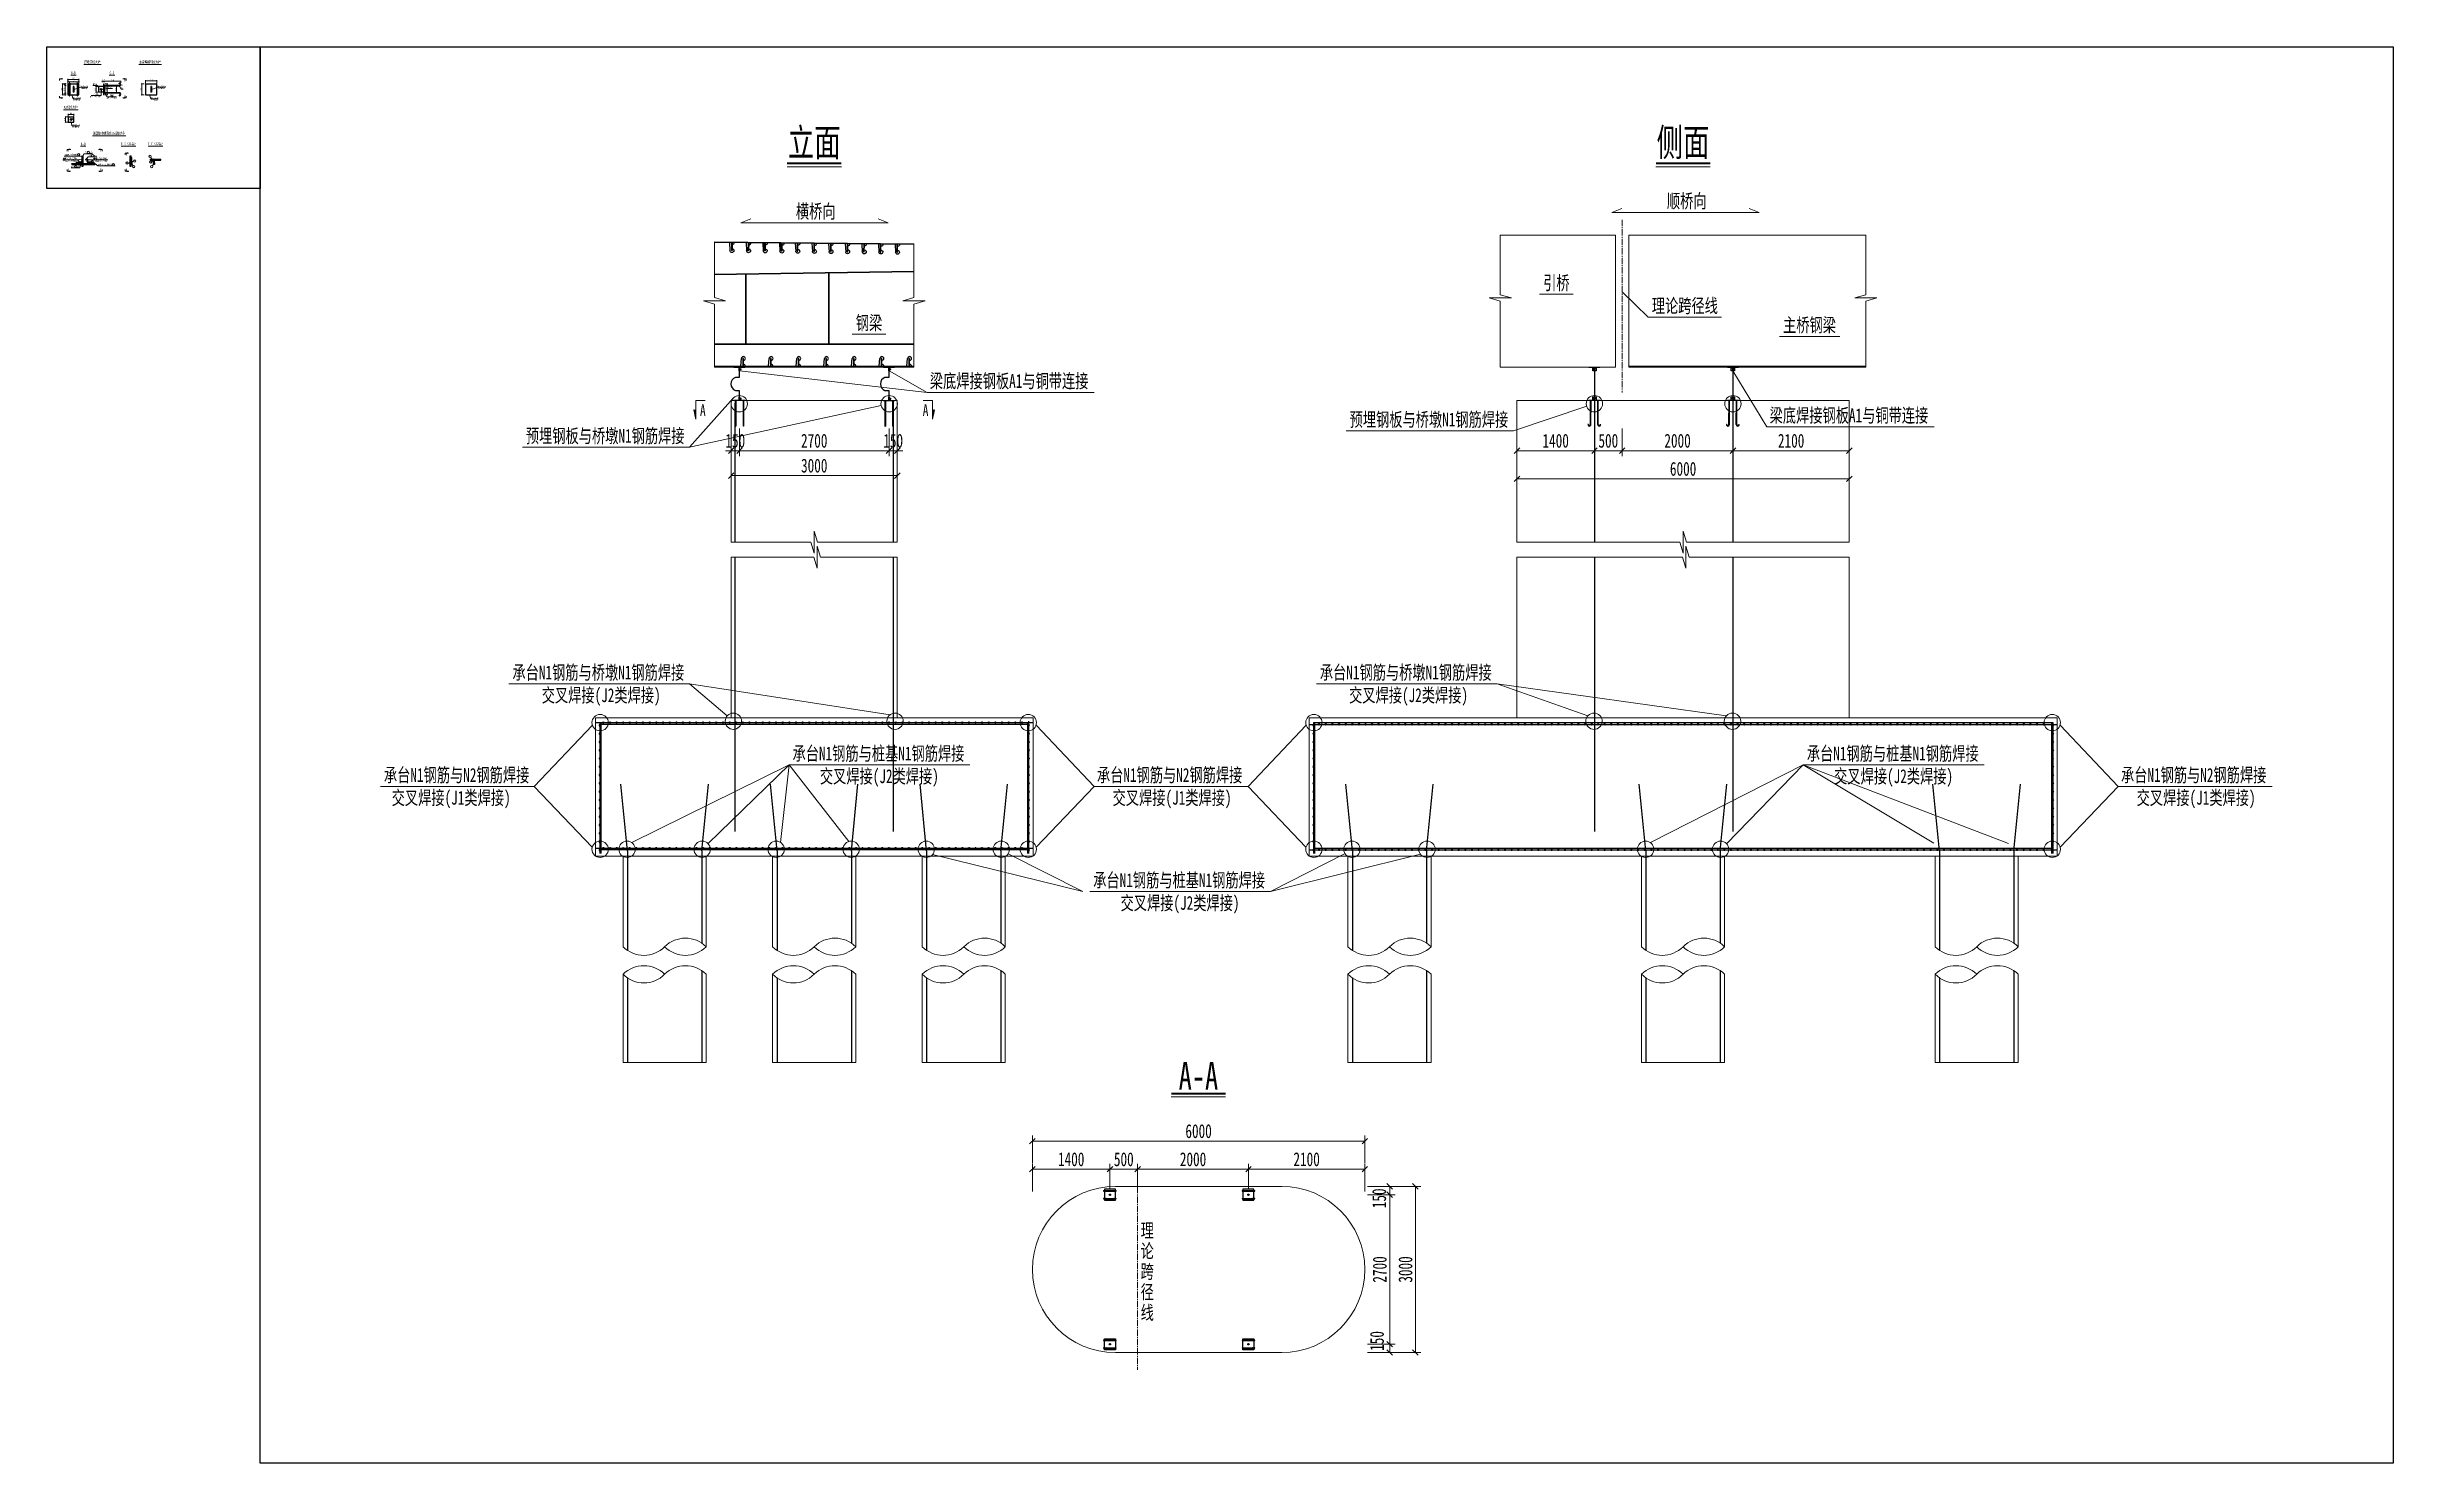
# Model space of a CAD drawing. Header units: millimetres. Extents: x 18555 to 22790, y 4334 to 6892.
import ezdxf
from ezdxf.enums import TextEntityAlignment as Align

# ---------------------------------------------------------------- set-up
doc = ezdxf.new("R2010")
doc.units = ezdxf.units.MM
doc.linetypes.add('CENTER2', pattern=[28.575, 19.05, -3.175, 3.175, -3.175])
doc.linetypes.add('DASHED', pattern=[0.75, 0.5, -0.25])
doc.layers.get('0').update_dxf_attribs({"lineweight": 15})
doc.layers.get('Defpoints').update_dxf_attribs({"color": 8})
for name, color, linetype, lineweight in [('Dim', 4, 'Continuous', 15), ('中心线', 2, 'CENTER2', 15), ('文字', 7, 'Continuous', 15), ('标注', 4, 'Continuous', 13), ('标注线及字体', 2, 'Continuous', 15), ('细实线', 4, 'Continuous', 15), ('虚线', 7, 'DASHED', 15), ('钢板粗线', 1, 'Continuous', 25), ('钢筋', 1, 'Continuous', 30)]:
    doc.layers.add(name, color=color, linetype=linetype, lineweight=lineweight)
for name, color, linetype in [('LINE', 1, 'Continuous'), ('钢筋图构造线', 7, 'Continuous'), ('顶板U肋', 3, 'Continuous')]:
    doc.layers.add(name, color=color, linetype=linetype)
doc.styles.add('111', font='仿宋_GB2312.TTF', dxfattribs={"width": 0.7})
doc.styles.add('BM_Dim', font='', dxfattribs={"width": 0.85})
doc.styles.add('FS', font='', dxfattribs={"width": 0.75})
doc.styles.get('BM_Dim').set_extended_font_data('仿宋_GB2312')
doc.styles.get('FS').set_extended_font_data('仿宋_GB2312')
doc.dimstyles.new('200', dxfattribs={"dimscale": 0, "dimtxt": 2.5, "dimasz": 1, "dimexe": 1, "dimexo": 1, "dimgap": 0.6, "dimtad": 1, "dimdec": 1, "dimlfac": 10, "dimdsep": 46, "dimtxsty": '111', "dimblk": 'OBLIQUE', "dimcen": 0, "dimclrd": 4, "dimclre": 4, "dimclrt": 4, "dimadec": 1, "dimazin": 2, "dimtfac": 1, "dimtdec": 0, "dimtix": 1, "dimtmove": 2, "dimatfit": 3, "dimfxl": 4, "dimfxlon": 1, "dimtolj": 1, "dimlwd": -1, "dimlwe": -1, "dimarcsym": 0})

# ---------------------------------------------------------------- blocks, each defined once
blk = doc.blocks.new('hf1')
at = {"layer": '顶板U肋', "color": 8}
blk.add_line((-41, 0), (-29, 140), dxfattribs=at)
for centre, start, end in [((6, 140), 270, 180), ((6, 0), 0, 90)]:
    blk.add_arc(centre, 35, start, end, dxfattribs=at)
blk = doc.blocks.new('_Oblique')
at = {"color": 0, "linetype": 'ByBlock', "lineweight": -2}
blk.add_line((-0.5, -0.5), (0.5, 0.5), dxfattribs=at)
blk = doc.blocks.new('*D9')
at = {"color": 4}
for p, q in [((19790, 6202.6), (19790, 6152.6)), ((19805, 6202.6), (19805, 6152.6)), ((19790, 6162.6), (19780, 6162.6)), ((19790, 6162.6), (19805, 6162.6)), ((19805, 6162.6), (19815, 6162.6))]:
    blk.add_line(p, q, dxfattribs=at)
at = {"layer": 'Defpoints', "color": 0}
for p in [(19790, 6251.8), (19805, 6253.1), (19805, 6162.6)]:
    blk.add_point(p, dxfattribs=at)
at = {"color": 4, "xscale": 10, "yscale": 10, "zscale": 10}
blk.add_blockref('_Oblique', (19790, 6162.6), dxfattribs=at)
at = {"color": 4, "xscale": 10, "yscale": 10, "zscale": 10, "rotation": 180}
blk.add_blockref('_Oblique', (19805, 6162.6), dxfattribs=at)
at = {"color": 4, "insert": (19797.5, 6180.5), "char_height": 25, "attachment_point": 5, "style": '111'}
blk.add_mtext('\\A1;150', dxfattribs=at)
blk = doc.blocks.new('*D10')
at = {"color": 4}
for p, q in [((19805, 6202.6), (19805, 6152.6)), ((20075, 6202.6), (20075, 6152.6)), ((19805, 6162.6), (20075, 6162.6))]:
    blk.add_line(p, q, dxfattribs=at)
at = {"layer": 'Defpoints', "color": 0}
for p in [(19805, 6251.8), (20075, 6253.1), (20075, 6162.6)]:
    blk.add_point(p, dxfattribs=at)
at = {"color": 4, "xscale": 10, "yscale": 10, "zscale": 10, "rotation": 180}
blk.add_blockref('_Oblique', (19805, 6162.6), dxfattribs=at)
at = {"color": 4, "xscale": 10, "yscale": 10, "zscale": 10}
blk.add_blockref('_Oblique', (20075, 6162.6), dxfattribs=at)
at = {"color": 4, "insert": (19940, 6180.5), "char_height": 25, "attachment_point": 5, "style": '111'}
blk.add_mtext('\\A1;2700', dxfattribs=at)
blk = doc.blocks.new('*D11')
at = {"color": 4}
for p, q in [((20075, 6202.6), (20075, 6152.6)), ((20090, 6202.6), (20090, 6152.6)), ((20075, 6162.6), (20065, 6162.6)), ((20090, 6162.6), (20075, 6162.6)), ((20090, 6162.6), (20100, 6162.6))]:
    blk.add_line(p, q, dxfattribs=at)
at = {"layer": 'Defpoints', "color": 0}
for p in [(20075, 6253.1), (20090, 6251.8), (20075, 6162.6)]:
    blk.add_point(p, dxfattribs=at)
at = {"color": 4, "xscale": 10, "yscale": 10, "zscale": 10}
blk.add_blockref('_Oblique', (20075, 6162.6), dxfattribs=at)
at = {"color": 4, "xscale": 10, "yscale": 10, "zscale": 10, "rotation": 180}
blk.add_blockref('_Oblique', (20090, 6162.6), dxfattribs=at)
at = {"color": 4, "insert": (20082.5, 6180.5), "char_height": 25, "attachment_point": 5, "style": '111'}
blk.add_mtext('\\A1;150', dxfattribs=at)
blk = doc.blocks.new('*D12')
at = {"color": 4}
for p, q in [((19790, 6157.7), (19790, 6107.7)), ((20090, 6157.7), (20090, 6107.7)), ((19790, 6117.7), (20090, 6117.7))]:
    blk.add_line(p, q, dxfattribs=at)
at = {"layer": 'Defpoints', "color": 0}
for p in [(19790, 6227.6), (20090, 6228.9), (20090, 6117.7)]:
    blk.add_point(p, dxfattribs=at)
at = {"color": 4, "xscale": 10, "yscale": 10, "zscale": 10, "rotation": 180}
blk.add_blockref('_Oblique', (19790, 6117.7), dxfattribs=at)
at = {"color": 4, "xscale": 10, "yscale": 10, "zscale": 10}
blk.add_blockref('_Oblique', (20090, 6117.7), dxfattribs=at)
at = {"color": 4, "insert": (19940, 6135.6), "char_height": 25, "attachment_point": 5, "style": '111'}
blk.add_mtext('\\A1;3000', dxfattribs=at)
blk = doc.blocks.new('*D13')
at = {"color": 4}
for p, q in [((21208.4, 6202.6), (21208.4, 6152.6)), ((21348.4, 6202.6), (21348.4, 6152.6)), ((21208.4, 6162.6), (21348.4, 6162.6))]:
    blk.add_line(p, q, dxfattribs=at)
at = {"layer": 'Defpoints', "color": 0}
for p in [(21348.4, 6309.1), (21208.4, 6228.2), (21348.4, 6162.6)]:
    blk.add_point(p, dxfattribs=at)
at = {"color": 4, "xscale": 10, "yscale": 10, "zscale": 10, "rotation": 180}
blk.add_blockref('_Oblique', (21208.4, 6162.6), dxfattribs=at)
at = {"color": 4, "xscale": 10, "yscale": 10, "zscale": 10}
blk.add_blockref('_Oblique', (21348.4, 6162.6), dxfattribs=at)
at = {"color": 4, "insert": (21278.4, 6180.5), "char_height": 25, "attachment_point": 5, "style": '111'}
blk.add_mtext('\\A1;1400', dxfattribs=at)
blk = doc.blocks.new('*D14')
at = {"color": 4}
for p, q in [((21598.4, 6202.6), (21598.4, 6152.6)), ((21808.4, 6202.6), (21808.4, 6152.6)), ((21598.4, 6162.6), (21808.4, 6162.6))]:
    blk.add_line(p, q, dxfattribs=at)
at = {"layer": 'Defpoints', "color": 0}
for p in [(21598.4, 6252.2), (21808.4, 6253.2), (21808.4, 6162.6)]:
    blk.add_point(p, dxfattribs=at)
at = {"color": 4, "xscale": 10, "yscale": 10, "zscale": 10, "rotation": 180}
blk.add_blockref('_Oblique', (21598.4, 6162.6), dxfattribs=at)
at = {"color": 4, "xscale": 10, "yscale": 10, "zscale": 10}
blk.add_blockref('_Oblique', (21808.4, 6162.6), dxfattribs=at)
at = {"color": 4, "insert": (21703.4, 6180.5), "char_height": 25, "attachment_point": 5, "style": '111'}
blk.add_mtext('\\A1;2100', dxfattribs=at)
blk = doc.blocks.new('*D15')
at = {"color": 4}
for p, q in [((21208.4, 6151.9), (21208.4, 6101.9)), ((21808.4, 6151.9), (21808.4, 6101.9)), ((21208.4, 6111.9), (21808.4, 6111.9))]:
    blk.add_line(p, q, dxfattribs=at)
at = {"layer": 'Defpoints', "color": 0}
for p in [(21208.4, 6226.2), (21808.4, 6229), (21808.4, 6111.9)]:
    blk.add_point(p, dxfattribs=at)
at = {"color": 4, "xscale": 10, "yscale": 10, "zscale": 10, "rotation": 180}
blk.add_blockref('_Oblique', (21208.4, 6111.9), dxfattribs=at)
at = {"color": 4, "xscale": 10, "yscale": 10, "zscale": 10}
blk.add_blockref('_Oblique', (21808.4, 6111.9), dxfattribs=at)
at = {"color": 4, "insert": (21508.4, 6129.8), "char_height": 25, "attachment_point": 5, "style": '111'}
blk.add_mtext('\\A1;6000', dxfattribs=at)
blk = doc.blocks.new('*D16')
at = {"color": 4}
for p, q in [((21398.4, 6202.6), (21398.4, 6152.6)), ((21598.4, 6202.6), (21598.4, 6152.6)), ((21598.4, 6162.6), (21398.4, 6162.6))]:
    blk.add_line(p, q, dxfattribs=at)
at = {"layer": 'Defpoints', "color": 0}
for p in [(21398.4, 6267.8), (21598.4, 6226.1), (21398.4, 6162.6)]:
    blk.add_point(p, dxfattribs=at)
at = {"color": 4, "xscale": 10, "yscale": 10, "zscale": 10, "rotation": 180}
blk.add_blockref('_Oblique', (21398.4, 6162.6), dxfattribs=at)
at = {"color": 4, "xscale": 10, "yscale": 10, "zscale": 10}
blk.add_blockref('_Oblique', (21598.4, 6162.6), dxfattribs=at)
at = {"color": 4, "insert": (21498.4, 6180.5), "char_height": 25, "attachment_point": 5, "style": '111'}
blk.add_mtext('\\A1;2000', dxfattribs=at)
blk = doc.blocks.new('剖面箭头')
at = {"ltscale": 10}
h = blk.add_hatch(dxfattribs=at)
h.set_pattern_fill('ANSI31', color=2, style=0)
h.set_pattern_definition([(45, (-182.99888, -777.8594), (-0.088388348, 0.088388348), [])])
h.paths.add_polyline_path([(6, -3), (3.15, -3), (3, -3.6)])
at = {"color": 3, "ltscale": 10}
blk.add_line((0, 0), (0, -3), dxfattribs=at)
at = {"color": 2, "ltscale": 10}
for p, q in [((0, -3), (6, -3)), ((6, -3), (3, -3.6)), ((3, -3.6), (3.15, -3))]:
    blk.add_line(p, q, dxfattribs=at)
blk = doc.blocks.new('*D17')
at = {"color": 4}
for p, q in [((20938.9, 4833.8), (20988.8, 4833.8)), ((20978.8, 4818.8), (20978.8, 4833.8)), ((20938.9, 4818.8), (20988.8, 4818.8))]:
    blk.add_line(p, q, dxfattribs=at)
at = {"layer": 'Defpoints', "color": 0}
for p in [(20928.9, 4833.8), (20978.8, 4833.8), (20928.9, 4818.8)]:
    blk.add_point(p, dxfattribs=at)
at = {"color": 4, "xscale": 10, "yscale": 10, "zscale": 10}
for p, rotation in [((20978.8, 4833.8), 90), ((20978.8, 4818.8), 270)]:
    blk.add_blockref('_Oblique', p, dxfattribs=dict(at, rotation=rotation))
at = {"color": 4, "insert": (20959.8, 4812.3), "char_height": 25, "attachment_point": 5, "rotation": 90, "style": '111'}
blk.add_mtext('\\A1;150', dxfattribs=at)
blk = doc.blocks.new('*D18')
at = {"color": 4}
for p, q in [((20938.9, 4818.8), (20988.8, 4818.8)), ((20978.8, 4548.8), (20978.8, 4818.8)), ((20938.9, 4548.8), (20988.8, 4548.8))]:
    blk.add_line(p, q, dxfattribs=at)
at = {"layer": 'Defpoints', "color": 0}
for p in [(20928.9, 4818.8), (20978.8, 4818.8), (20928.9, 4548.8)]:
    blk.add_point(p, dxfattribs=at)
at = {"color": 4, "xscale": 10, "yscale": 10, "zscale": 10}
for p, rotation in [((20978.8, 4818.8), 90), ((20978.8, 4548.8), 270)]:
    blk.add_blockref('_Oblique', p, dxfattribs=dict(at, rotation=rotation))
at = {"color": 4, "insert": (20960.9, 4683.8), "char_height": 25, "attachment_point": 5, "rotation": 90, "style": '111'}
blk.add_mtext('\\A1;2700', dxfattribs=at)
blk = doc.blocks.new('*D19')
at = {"color": 4}
for p, q in [((20938.9, 4548.8), (20988.8, 4548.8)), ((20938.9, 4533.8), (20988.8, 4533.8)), ((20978.8, 4548.8), (20978.8, 4533.8))]:
    blk.add_line(p, q, dxfattribs=at)
at = {"layer": 'Defpoints', "color": 0}
for p in [(20928.9, 4548.8), (20928.9, 4533.8), (20978.8, 4533.8)]:
    blk.add_point(p, dxfattribs=at)
at = {"color": 4, "xscale": 10, "yscale": 10, "zscale": 10}
for p, rotation in [((20978.8, 4548.8), 90), ((20978.8, 4533.8), 270)]:
    blk.add_blockref('_Oblique', p, dxfattribs=dict(at, rotation=rotation))
at = {"color": 4, "insert": (20955.9, 4554.7), "char_height": 25, "attachment_point": 5, "rotation": 90, "style": '111'}
blk.add_mtext('\\A1;150', dxfattribs=at)
blk = doc.blocks.new('*D20')
at = {"color": 4}
for p, q in [((20985.2, 4833.8), (21035.2, 4833.8)), ((21025.2, 4533.8), (21025.2, 4833.8)), ((20985.2, 4533.8), (21035.2, 4533.8))]:
    blk.add_line(p, q, dxfattribs=at)
at = {"layer": 'Defpoints', "color": 0}
for p in [(20953.1, 4833.8), (21025.2, 4833.8), (20953.1, 4533.8)]:
    blk.add_point(p, dxfattribs=at)
at = {"color": 4, "xscale": 10, "yscale": 10, "zscale": 10}
for p, rotation in [((21025.2, 4833.8), 90), ((21025.2, 4533.8), 270)]:
    blk.add_blockref('_Oblique', p, dxfattribs=dict(at, rotation=rotation))
at = {"color": 4, "insert": (21007.3, 4683.8), "char_height": 25, "attachment_point": 5, "rotation": 90, "style": '111'}
blk.add_mtext('\\A1;3000', dxfattribs=at)
blk = doc.blocks.new('*D21')
at = {"color": 4}
for p, q in [((20723.8, 4828.8), (20723.8, 4874.9)), ((20933.8, 4824.9), (20933.8, 4874.9)), ((20723.8, 4864.9), (20933.8, 4864.9))]:
    blk.add_line(p, q, dxfattribs=at)
at = {"layer": 'Defpoints', "color": 0}
for p in [(20933.8, 4864.9), (20723.8, 4818.8), (20933.8, 4683.8)]:
    blk.add_point(p, dxfattribs=at)
at = {"color": 4, "xscale": 10, "yscale": 10, "zscale": 10, "rotation": 180}
blk.add_blockref('_Oblique', (20723.8, 4864.9), dxfattribs=at)
at = {"color": 4, "xscale": 10, "yscale": 10, "zscale": 10}
blk.add_blockref('_Oblique', (20933.8, 4864.9), dxfattribs=at)
at = {"color": 4, "insert": (20828.8, 4882.7), "char_height": 25, "attachment_point": 5, "style": '111'}
blk.add_mtext('\\A1;2100', dxfattribs=at)
blk = doc.blocks.new('*D22')
at = {"color": 4}
for p, q in [((20523.8, 4828.8), (20523.8, 4874.9)), ((20723.8, 4828.8), (20723.8, 4874.9)), ((20723.8, 4864.9), (20523.8, 4864.9))]:
    blk.add_line(p, q, dxfattribs=at)
at = {"layer": 'Defpoints', "color": 0}
for p in [(20523.8, 4864.9), (20523.8, 4818.8), (20723.8, 4818.8)]:
    blk.add_point(p, dxfattribs=at)
at = {"color": 4, "xscale": 10, "yscale": 10, "zscale": 10, "rotation": 180}
blk.add_blockref('_Oblique', (20523.8, 4864.9), dxfattribs=at)
at = {"color": 4, "xscale": 10, "yscale": 10, "zscale": 10}
blk.add_blockref('_Oblique', (20723.8, 4864.9), dxfattribs=at)
at = {"color": 4, "insert": (20623.8, 4882.7), "char_height": 25, "attachment_point": 5, "style": '111'}
blk.add_mtext('\\A1;2000', dxfattribs=at)
blk = doc.blocks.new('*D23')
at = {"color": 4}
for p, q in [((20333.8, 4824.9), (20333.8, 4874.9)), ((20473.8, 4828.8), (20473.8, 4874.9)), ((20473.8, 4864.9), (20333.8, 4864.9))]:
    blk.add_line(p, q, dxfattribs=at)
at = {"layer": 'Defpoints', "color": 0}
for p in [(20333.8, 4864.9), (20473.8, 4818.8), (20333.8, 4683.8)]:
    blk.add_point(p, dxfattribs=at)
at = {"color": 4, "xscale": 10, "yscale": 10, "zscale": 10, "rotation": 180}
blk.add_blockref('_Oblique', (20333.8, 4864.9), dxfattribs=at)
at = {"color": 4, "xscale": 10, "yscale": 10, "zscale": 10}
blk.add_blockref('_Oblique', (20473.8, 4864.9), dxfattribs=at)
at = {"color": 4, "insert": (20403.8, 4882.7), "char_height": 25, "attachment_point": 5, "style": '111'}
blk.add_mtext('\\A1;1400', dxfattribs=at)
blk = doc.blocks.new('*D24')
at = {"color": 4}
for p, q in [((20333.8, 4875.6), (20333.8, 4925.6)), ((20933.8, 4915.6), (20333.8, 4915.6)), ((20933.8, 4875.6), (20933.8, 4925.6))]:
    blk.add_line(p, q, dxfattribs=at)
at = {"layer": 'Defpoints', "color": 0}
for p in [(20333.8, 4915.6), (20333.8, 4683.8), (20933.8, 4683.8)]:
    blk.add_point(p, dxfattribs=at)
at = {"color": 4, "xscale": 10, "yscale": 10, "zscale": 10, "rotation": 180}
blk.add_blockref('_Oblique', (20333.8, 4915.6), dxfattribs=at)
at = {"color": 4, "xscale": 10, "yscale": 10, "zscale": 10}
blk.add_blockref('_Oblique', (20933.8, 4915.6), dxfattribs=at)
at = {"color": 4, "insert": (20633.8, 4933.5), "char_height": 25, "attachment_point": 5, "style": '111'}
blk.add_mtext('\\A1;6000', dxfattribs=at)
blk = doc.blocks.new('*D27')
at = {"color": 4}
for p, q in [((18592.8, 6829.3), (18592.8, 6834.3)), ((18592.8, 6833.3), (18612.8, 6833.3)), ((18612.8, 6829.3), (18612.8, 6834.3))]:
    blk.add_line(p, q, dxfattribs=at)
at = {"layer": 'Defpoints', "color": 0}
for p in [(18592.8, 6825.3), (18612.8, 6833.3), (18612.8, 6825.3)]:
    blk.add_point(p, dxfattribs=at)
at = {"color": 4, "rotation": 180}
blk.add_blockref('_Oblique', (18592.8, 6833.3), dxfattribs=at)
at = {"color": 4}
blk.add_blockref('_Oblique', (18612.8, 6833.3), dxfattribs=at)
at = {"color": 4, "insert": (18602.8, 6835.1), "char_height": 2.5, "attachment_point": 5, "style": '111'}
blk.add_mtext('\\A1;200', dxfattribs=at)
blk = doc.blocks.new('*D28')
at = {"color": 4}
for p, q in [((18592.8, 6828.8), (18591.8, 6828.8)), ((18592.8, 6826.3), (18592.8, 6829.8)), ((18592.8, 6828.8), (18595.8, 6828.8)), ((18595.8, 6827.8), (18595.8, 6829.8)), ((18595.8, 6828.8), (18596.8, 6828.8))]:
    blk.add_line(p, q, dxfattribs=at)
at = {"layer": 'Defpoints', "color": 0}
for p in [(18592.8, 6825.3), (18595.8, 6828.8), (18595.8, 6826.8)]:
    blk.add_point(p, dxfattribs=at)
at = {"color": 4}
blk.add_blockref('_Oblique', (18592.8, 6828.8), dxfattribs=at)
at = {"color": 4, "rotation": 180}
blk.add_blockref('_Oblique', (18595.8, 6828.8), dxfattribs=at)
at = {"color": 4, "insert": (18594.3, 6830.6), "char_height": 2.5, "attachment_point": 5, "style": '111'}
blk.add_mtext('\\A1;30', dxfattribs=at)
blk = doc.blocks.new('*D29')
at = {"color": 4}
for p, q in [((18595.8, 6827.3), (18595.8, 6829.8)), ((18595.8, 6828.8), (18609.8, 6828.8)), ((18609.8, 6827.3), (18609.8, 6829.8))]:
    blk.add_line(p, q, dxfattribs=at)
at = {"layer": 'Defpoints', "color": 0}
for p in [(18595.8, 6826.3), (18609.8, 6828.8), (18609.8, 6826.3)]:
    blk.add_point(p, dxfattribs=at)
at = {"color": 4, "rotation": 180}
blk.add_blockref('_Oblique', (18595.8, 6828.8), dxfattribs=at)
at = {"color": 4}
blk.add_blockref('_Oblique', (18609.8, 6828.8), dxfattribs=at)
at = {"color": 4, "insert": (18602.8, 6830.6), "char_height": 2.5, "attachment_point": 5, "style": '111'}
blk.add_mtext('\\A1;140', dxfattribs=at)
blk = doc.blocks.new('*D30')
at = {"color": 4}
for p, q in [((18609.8, 6828.8), (18608.8, 6828.8)), ((18609.8, 6827.8), (18609.8, 6829.8)), ((18609.8, 6828.8), (18612.8, 6828.8)), ((18612.8, 6826.3), (18612.8, 6829.8)), ((18612.8, 6828.8), (18613.8, 6828.8))]:
    blk.add_line(p, q, dxfattribs=at)
at = {"layer": 'Defpoints', "color": 0}
for p in [(18609.8, 6826.8), (18612.8, 6828.8), (18612.8, 6825.3)]:
    blk.add_point(p, dxfattribs=at)
at = {"color": 4}
blk.add_blockref('_Oblique', (18609.8, 6828.8), dxfattribs=at)
at = {"color": 4, "rotation": 180}
blk.add_blockref('_Oblique', (18612.8, 6828.8), dxfattribs=at)
at = {"color": 4, "insert": (18611.3, 6830.6), "char_height": 2.5, "attachment_point": 5, "style": '111'}
blk.add_mtext('\\A1;30', dxfattribs=at)
blk = doc.blocks.new('*D31')
at = {"color": 4}
for p, q in [((18587.2, 6825.3), (18582.2, 6825.3)), ((18583.2, 6825.3), (18583.2, 6805.3)), ((18587.2, 6805.3), (18582.2, 6805.3))]:
    blk.add_line(p, q, dxfattribs=at)
at = {"layer": 'Defpoints', "color": 0}
for p in [(18590.8, 6825.3), (18583.2, 6805.3), (18590.8, 6805.3)]:
    blk.add_point(p, dxfattribs=at)
at = {"color": 4}
for p, rotation in [((18583.2, 6825.3), 90), ((18583.2, 6805.3), 270)]:
    blk.add_blockref('_Oblique', p, dxfattribs=dict(at, rotation=rotation))
at = {"color": 4, "insert": (18581.5, 6815.3), "char_height": 2.5, "attachment_point": 5, "rotation": 90, "style": '111'}
blk.add_mtext('\\A1;200', dxfattribs=at)
blk = doc.blocks.new('*D32')
at = {"color": 4}
for p, q in [((18589.8, 6825.3), (18586.6, 6825.3)), ((18589.8, 6822.3), (18586.6, 6822.3)), ((18587.6, 6825.3), (18587.6, 6826.3)), ((18587.6, 6825.3), (18587.6, 6822.3)), ((18587.6, 6822.3), (18587.6, 6821.3))]:
    blk.add_line(p, q, dxfattribs=at)
at = {"layer": 'Defpoints', "color": 0}
for p in [(18587.6, 6822.3), (18590.8, 6825.3), (18590.8, 6822.3)]:
    blk.add_point(p, dxfattribs=at)
at = {"color": 4}
for p, rotation in [((18587.6, 6825.3), 270), ((18587.6, 6822.3), 90)]:
    blk.add_blockref('_Oblique', p, dxfattribs=dict(at, rotation=rotation))
at = {"color": 4, "insert": (18585.8, 6823.8), "char_height": 2.5, "attachment_point": 5, "rotation": 90, "style": '111'}
blk.add_mtext('\\A1;30', dxfattribs=at)
blk = doc.blocks.new('*D33')
at = {"color": 4}
for p, q in [((18589.8, 6822.3), (18586.6, 6822.3)), ((18587.6, 6822.3), (18587.6, 6808.3)), ((18589.8, 6808.3), (18586.6, 6808.3))]:
    blk.add_line(p, q, dxfattribs=at)
at = {"layer": 'Defpoints', "color": 0}
for p in [(18590.8, 6822.3), (18587.6, 6808.3), (18590.8, 6808.3)]:
    blk.add_point(p, dxfattribs=at)
at = {"color": 4}
for p, rotation in [((18587.6, 6822.3), 90), ((18587.6, 6808.3), 270)]:
    blk.add_blockref('_Oblique', p, dxfattribs=dict(at, rotation=rotation))
at = {"color": 4, "insert": (18585.8, 6815.3), "char_height": 2.5, "attachment_point": 5, "rotation": 90, "style": '111'}
blk.add_mtext('\\A1;140', dxfattribs=at)
blk = doc.blocks.new('*D34')
at = {"color": 4}
for p, q in [((18589.8, 6808.3), (18586.6, 6808.3)), ((18589.8, 6805.3), (18586.6, 6805.3)), ((18587.6, 6808.3), (18587.6, 6809.3)), ((18587.6, 6808.3), (18587.6, 6805.3)), ((18587.6, 6805.3), (18587.6, 6804.3))]:
    blk.add_line(p, q, dxfattribs=at)
at = {"layer": 'Defpoints', "color": 0}
for p in [(18587.6, 6805.3), (18590.8, 6808.3), (18590.8, 6805.3)]:
    blk.add_point(p, dxfattribs=at)
at = {"color": 4}
for p, rotation in [((18587.6, 6808.3), 270), ((18587.6, 6805.3), 90)]:
    blk.add_blockref('_Oblique', p, dxfattribs=dict(at, rotation=rotation))
at = {"color": 4, "insert": (18585.8, 6806.8), "char_height": 2.5, "attachment_point": 5, "rotation": 90, "style": '111'}
blk.add_mtext('\\A1;30', dxfattribs=at)
blk = doc.blocks.new('*D35')
at = {"color": 4}
for p, q in [((18654.9, 6829.9), (18653.9, 6829.9)), ((18654.9, 6828.2), (18654.9, 6830.9)), ((18654.9, 6829.9), (18657.9, 6829.9)), ((18657.9, 6828.2), (18657.9, 6830.9)), ((18657.9, 6829.9), (18658.9, 6829.9))]:
    blk.add_line(p, q, dxfattribs=at)
at = {"layer": 'Defpoints', "color": 0}
for p in [(18654.9, 6827.2), (18657.9, 6829.9), (18657.9, 6827.2)]:
    blk.add_point(p, dxfattribs=at)
at = {"color": 4}
blk.add_blockref('_Oblique', (18654.9, 6829.9), dxfattribs=at)
at = {"color": 4, "rotation": 180}
blk.add_blockref('_Oblique', (18657.9, 6829.9), dxfattribs=at)
at = {"color": 4, "insert": (18656.4, 6831.7), "char_height": 2.5, "attachment_point": 5, "style": '111'}
blk.add_mtext('\\A1;30', dxfattribs=at)
blk = doc.blocks.new('*D36')
at = {"color": 4}
for p, q in [((18657.9, 6829.9), (18656.9, 6829.9)), ((18657.9, 6828.2), (18657.9, 6830.9)), ((18657.9, 6829.9), (18658.4, 6829.9)), ((18658.4, 6828.2), (18658.4, 6830.9)), ((18658.4, 6829.9), (18659.4, 6829.9))]:
    blk.add_line(p, q, dxfattribs=at)
at = {"layer": 'Defpoints', "color": 0}
for p in [(18657.9, 6827.2), (18658.4, 6829.9), (18658.4, 6827.2)]:
    blk.add_point(p, dxfattribs=at)
at = {"color": 4}
blk.add_blockref('_Oblique', (18657.9, 6829.9), dxfattribs=at)
at = {"color": 4, "rotation": 180}
blk.add_blockref('_Oblique', (18658.4, 6829.9), dxfattribs=at)
at = {"color": 4, "insert": (18658.7, 6832.6), "char_height": 2.5, "attachment_point": 5, "style": '111'}
blk.add_mtext('\\A1;5', dxfattribs=at)
blk = doc.blocks.new('*D38')
at = {"color": 4}
for p, q in [((18679.1, 6821.8), (18681.6, 6821.8)), ((18680.6, 6821.8), (18680.6, 6808.8)), ((18679.1, 6808.8), (18681.6, 6808.8))]:
    blk.add_line(p, q, dxfattribs=at)
at = {"layer": 'Defpoints', "color": 0}
for p in [(18678.1, 6821.8), (18678.1, 6808.8), (18680.6, 6808.8)]:
    blk.add_point(p, dxfattribs=at)
at = {"color": 4}
for p, rotation in [((18680.6, 6821.8), 90), ((18680.6, 6808.8), 270)]:
    blk.add_blockref('_Oblique', p, dxfattribs=dict(at, rotation=rotation))
at = {"color": 4, "insert": (18678.8, 6815.3), "char_height": 2.5, "attachment_point": 5, "rotation": 90, "style": '111'}
blk.add_mtext('\\A1;140', dxfattribs=at)
blk = doc.blocks.new('*D39')
at = {"color": 4}
for p, q in [((18659.9, 6825.3), (18664.9, 6825.3)), ((18663.9, 6825.3), (18663.9, 6805.3)), ((18659.9, 6805.3), (18664.9, 6805.3))]:
    blk.add_line(p, q, dxfattribs=at)
at = {"layer": 'Defpoints', "color": 0}
for p in [(18658.4, 6825.3), (18658.4, 6805.3), (18663.9, 6805.3)]:
    blk.add_point(p, dxfattribs=at)
at = {"color": 4}
for p, rotation in [((18663.9, 6825.3), 90), ((18663.9, 6805.3), 270)]:
    blk.add_blockref('_Oblique', p, dxfattribs=dict(at, rotation=rotation))
at = {"color": 4, "insert": (18662.2, 6815.3), "char_height": 2.5, "attachment_point": 5, "rotation": 90, "style": '111'}
blk.add_mtext('\\A1;200', dxfattribs=at)
blk = doc.blocks.new('fi')
at = {"layer": '标注', "color": 7, "lineweight": 18}
for p, q in [((0, 0), (1.6, 0)), ((0.5, 0), (0.5, 2.3)), ((1.1, 0), (1.1, 2.3))]:
    blk.add_line(p, q, dxfattribs=at)
blk.add_ellipse((0.8, 1.1), major_axis=(0.927, 0), ratio=0.701732, dxfattribs=at)
blk = doc.blocks.new('*D26')
at = {"color": 4}
for p, q in [((18658.4, 6828.1), (18658.4, 6830.9)), ((18658.4, 6829.9), (18688.4, 6829.9)), ((18688.4, 6827.2), (18688.4, 6830.9))]:
    blk.add_line(p, q, dxfattribs=at)
at = {"layer": 'Defpoints', "color": 0}
for p in [(18658.4, 6827.1), (18688.4, 6829.9), (18688.4, 6826.2)]:
    blk.add_point(p, dxfattribs=at)
at = {"color": 4, "rotation": 180}
blk.add_blockref('_Oblique', (18658.4, 6829.9), dxfattribs=at)
at = {"color": 4}
blk.add_blockref('_Oblique', (18688.4, 6829.9), dxfattribs=at)
at = {"color": 4, "insert": (18673.4, 6831.7), "char_height": 2.5, "attachment_point": 5, "style": '111'}
blk.add_mtext('\\A1;900', dxfattribs=at)
blk = doc.blocks.new('*D40')
at = {"color": 4}
for p, q in [((18687.1, 6823.1), (18685.7, 6824.1)), ((18685.7, 6824.1), (18687.1, 6823.1))]:
    blk.add_line(p, q, dxfattribs=at)
at = {"layer": 'Defpoints', "color": 0}
for p in [(18685.7, 6824.1), (18687.1, 6823.1)]:
    blk.add_point(p, dxfattribs=at)
at = {"color": 4, "rotation": 325.5071141851493}
blk.add_blockref('_Oblique', (18687.1, 6823.1), dxfattribs=at)
at = {"color": 4, "insert": (18691.6, 6822.1), "char_height": 2.5, "attachment_point": 5, "rotation": 325.5071, "style": '111'}
blk.add_mtext('\\A1;R17.5', dxfattribs=at)
blk = doc.blocks.new('*D63')
at = {"color": 4}
for p, q in [((20473.8, 4828.8), (20473.8, 4874.9)), ((20523.8, 4828.8), (20523.8, 4874.9)), ((20473.8, 4864.9), (20523.8, 4864.9))]:
    blk.add_line(p, q, dxfattribs=at)
at = {"layer": 'Defpoints', "color": 0}
for p in [(20523.8, 4864.9), (20473.8, 4818.8), (20523.8, 4818.8)]:
    blk.add_point(p, dxfattribs=at)
at = {"color": 4, "xscale": 10, "yscale": 10, "zscale": 10, "rotation": 180}
blk.add_blockref('_Oblique', (20473.8, 4864.9), dxfattribs=at)
at = {"color": 4, "xscale": 10, "yscale": 10, "zscale": 10}
blk.add_blockref('_Oblique', (20523.8, 4864.9), dxfattribs=at)
at = {"color": 4, "insert": (20498.8, 4882.7), "char_height": 25, "attachment_point": 5, "style": '111'}
blk.add_mtext('\\A1;500', dxfattribs=at)
blk = doc.blocks.new('*D65')
at = {"color": 4}
for p, q in [((18730.2, 6825.3), (18725.2, 6825.3)), ((18726.2, 6825.3), (18726.2, 6805.3)), ((18730.2, 6805.3), (18725.2, 6805.3))]:
    blk.add_line(p, q, dxfattribs=at)
at = {"layer": 'Defpoints', "color": 0}
for p in [(18733.7, 6825.3), (18726.2, 6805.3), (18733.7, 6805.3)]:
    blk.add_point(p, dxfattribs=at)
at = {"color": 4}
for p, rotation in [((18726.2, 6825.3), 90), ((18726.2, 6805.3), 270)]:
    blk.add_blockref('_Oblique', p, dxfattribs=dict(at, rotation=rotation))
at = {"color": 4, "insert": (18724.4, 6815.3), "char_height": 2.5, "attachment_point": 5, "rotation": 90, "style": '111'}
blk.add_mtext('\\A1;200', dxfattribs=at)
blk = doc.blocks.new('*D64')
at = {"color": 4}
for p, q in [((18733.1, 6826.7), (18733.1, 6831.7)), ((18733.1, 6830.7), (18753.1, 6830.7)), ((18753.1, 6826.7), (18753.1, 6831.7))]:
    blk.add_line(p, q, dxfattribs=at)
at = {"layer": 'Defpoints', "color": 0}
for p in [(18733.1, 6822.6), (18753.1, 6830.7), (18753.1, 6822.6)]:
    blk.add_point(p, dxfattribs=at)
at = {"color": 4, "rotation": 180}
blk.add_blockref('_Oblique', (18733.1, 6830.7), dxfattribs=at)
at = {"color": 4}
blk.add_blockref('_Oblique', (18753.1, 6830.7), dxfattribs=at)
at = {"color": 4, "insert": (18743.1, 6832.5), "char_height": 2.5, "attachment_point": 5, "style": '111'}
blk.add_mtext('\\A1;200', dxfattribs=at)
blk = doc.blocks.new('*D67')
at = {"color": 4}
for p, q in [((21348.4, 6202.6), (21348.4, 6152.6)), ((21398.4, 6202.6), (21398.4, 6152.6)), ((21398.4, 6162.6), (21348.4, 6162.6))]:
    blk.add_line(p, q, dxfattribs=at)
at = {"layer": 'Defpoints', "color": 0}
for p in [(21348.4, 6309.1), (21398.4, 6267.8), (21348.4, 6162.6)]:
    blk.add_point(p, dxfattribs=at)
at = {"color": 4, "xscale": 10, "yscale": 10, "zscale": 10, "rotation": 180}
blk.add_blockref('_Oblique', (21348.4, 6162.6), dxfattribs=at)
at = {"color": 4, "xscale": 10, "yscale": 10, "zscale": 10}
blk.add_blockref('_Oblique', (21398.4, 6162.6), dxfattribs=at)
at = {"color": 4, "insert": (21373.4, 6180.5), "char_height": 25, "attachment_point": 5, "style": '111'}
blk.add_mtext('\\A1;500', dxfattribs=at)
blk = doc.blocks.new('DJ 22')
at = {"layer": '钢筋'}
h = blk.add_hatch(color=256, dxfattribs=at)
h.dxf.hatch_style = 1
h.paths.add_polyline_path([(1.3, 0, 1), (-1.3, 0, 1)])
blk.add_circle((0, 0), 1.25, dxfattribs=at)
blk = doc.blocks.new('*U71')
at = {"rotation": 180}
blk.add_blockref('DJ 22', (0, 0), dxfattribs=at)
blk = doc.blocks.new('*U70')
at = {"color": 0, "linetype": 'ByBlock', "lineweight": -2, "transparency": 16777216}
for p in [(0, 0), (12, 0), (24, 0), (36, 0), (48, 0), (60, 0), (72, 0), (84, 0), (96, 0), (108, 0), (120, 0), (132, 0), (144, 0), (156, 0), (168, 0), (180, 0), (192, 0), (204, 0), (216, 0), (228, 0), (240, 0), (252, 0), (264, 0), (276, 0), (288, 0), (300, 0), (312, 0), (324, 0), (336, 0), (348, 0), (360, 0), (372, 0), (384, 0), (396, 0), (408, 0), (420, 0), (432, 0), (444, 0), (456, 0), (468, 0), (480, 0), (492, 0), (504, 0), (516, 0), (528, 0), (540, 0), (552, 0), (564, 0), (576, 0), (588, 0), (600, 0), (612, 0), (624, 0), (636, 0), (648, 0), (660, 0), (672, 0), (684, 0), (696, 0), (708, 0), (720, 0), (732, 0), (744, 0), (756, 0), (768, 0), (780, 0), (792, 0), (804, 0), (816, 0), (828, 0), (840, 0), (852, 0), (864, 0), (876, 0), (888, 0), (900, 0), (912, 0), (924, 0), (936, 0), (948, 0), (960, 0), (972, 0), (984, 0), (996, 0), (1008, 0), (1020, 0), (1032, 0), (1044, 0), (1056, 0), (1068, 0), (1080, 0), (1092, 0), (1104, 0), (1116, 0), (1128, 0), (1140, 0), (1152, 0), (1164, 0), (1176, 0), (1188, 0), (1200, 0), (1212, 0), (1224, 0), (1236, 0), (1248, 0), (1260, 0), (1272, 0), (1284, 0), (1296, 0), (1308, 0)]:
    blk.add_blockref('*U71', p, dxfattribs=at)
blk = doc.blocks.new('*U73')
at = {"rotation": 180}
blk.add_blockref('DJ 22', (0, 0), dxfattribs=at)
blk = doc.blocks.new('*U72')
at = {"color": 0, "linetype": 'ByBlock', "lineweight": -2, "transparency": 16777216}
for p in [(0, 0), (12, 0), (24, 0), (36, 0), (48, 0), (60, 0), (72, 0), (84, 0), (96, 0), (108, 0), (120, 0), (132, 0), (144, 0), (156, 0), (168, 0), (180, 0), (192, 0), (204, 0), (216, 0), (228, 0), (240, 0), (252, 0), (264, 0), (276, 0), (288, 0), (300, 0), (312, 0), (324, 0), (336, 0), (348, 0), (360, 0), (372, 0), (384, 0), (396, 0), (408, 0), (420, 0), (432, 0), (444, 0), (456, 0), (468, 0), (480, 0), (492, 0), (504, 0), (516, 0), (528, 0), (540, 0), (552, 0), (564, 0), (576, 0), (588, 0), (600, 0), (612, 0), (624, 0), (636, 0), (648, 0), (660, 0), (672, 0), (684, 0), (696, 0), (708, 0), (720, 0), (732, 0), (744, 0), (756, 0), (768, 0), (780, 0), (792, 0), (804, 0), (816, 0), (828, 0), (840, 0), (852, 0), (864, 0), (876, 0), (888, 0), (900, 0), (912, 0), (924, 0), (936, 0), (948, 0), (960, 0), (972, 0), (984, 0), (996, 0), (1008, 0), (1020, 0), (1032, 0), (1044, 0), (1056, 0), (1068, 0), (1080, 0), (1092, 0), (1104, 0), (1116, 0), (1128, 0), (1140, 0), (1152, 0), (1164, 0), (1176, 0), (1188, 0), (1200, 0), (1212, 0), (1224, 0), (1236, 0), (1248, 0), (1260, 0), (1272, 0), (1284, 0), (1296, 0), (1308, 0)]:
    blk.add_blockref('*U73', p, dxfattribs=at)
blk = doc.blocks.new('*U75')
at = {"rotation": 180}
blk.add_blockref('DJ 22', (0, 0), dxfattribs=at)
blk = doc.blocks.new('*U74')
at = {"color": 0, "linetype": 'ByBlock', "lineweight": -2, "transparency": 16777216}
for p in [(0, 0), (12, 0), (24, 0), (36, 0), (48, 0), (60, 0), (72, 0), (84, 0), (96, 0), (108, 0), (120, 0), (132, 0), (144, 0), (156, 0), (168, 0), (180, 0), (192, 0), (204, 0), (216, 0), (228, 0), (240, 0), (252, 0), (264, 0), (276, 0), (288, 0), (300, 0), (312, 0), (324, 0), (336, 0), (348, 0), (360, 0), (372, 0), (384, 0), (396, 0), (408, 0), (420, 0), (432, 0), (444, 0), (456, 0), (468, 0), (480, 0), (492, 0), (504, 0), (516, 0), (528, 0), (540, 0), (552, 0), (564, 0), (576, 0), (588, 0), (600, 0), (612, 0), (624, 0), (636, 0), (648, 0), (660, 0), (672, 0), (684, 0), (696, 0), (708, 0), (720, 0), (732, 0), (744, 0), (756, 0)]:
    blk.add_blockref('*U75', p, dxfattribs=at)
blk = doc.blocks.new('*U69')
at = {"rotation": 180}
blk.add_blockref('DJ 22', (0, 0), dxfattribs=at)
blk = doc.blocks.new('*U68')
at = {"color": 0, "linetype": 'ByBlock', "lineweight": -2, "transparency": 16777216}
for p in [(0, 0), (12, 0), (24, 0), (36, 0), (48, 0), (60, 0), (72, 0), (84, 0), (96, 0), (108, 0), (120, 0), (132, 0), (144, 0), (156, 0), (168, 0), (180, 0), (192, 0), (204, 0), (216, 0), (228, 0), (240, 0), (252, 0), (264, 0), (276, 0), (288, 0), (300, 0), (312, 0), (324, 0), (336, 0), (348, 0), (360, 0), (372, 0), (384, 0), (396, 0), (408, 0), (420, 0), (432, 0), (444, 0), (456, 0), (468, 0), (480, 0), (492, 0), (504, 0), (516, 0), (528, 0), (540, 0), (552, 0), (564, 0), (576, 0), (588, 0), (600, 0), (612, 0), (624, 0), (636, 0), (648, 0), (660, 0), (672, 0), (684, 0), (696, 0), (708, 0), (720, 0), (732, 0), (744, 0), (756, 0)]:
    blk.add_blockref('*U69', p, dxfattribs=at)
blk = doc.blocks.new('*D76')
at = {"color": 4}
for p, q in [((18646.9, 6820.3), (18642.9, 6820.3)), ((18643.9, 6820.3), (18643.9, 6810.3)), ((18646.9, 6810.3), (18642.9, 6810.3))]:
    blk.add_line(p, q, dxfattribs=at)
at = {"layer": 'Defpoints', "color": 0}
for p in [(18647.9, 6820.3), (18643.9, 6810.3), (18647.9, 6810.3)]:
    blk.add_point(p, dxfattribs=at)
at = {"color": 4}
for p, rotation in [((18643.9, 6820.3), 90), ((18643.9, 6810.3), 270)]:
    blk.add_blockref('_Oblique', p, dxfattribs=dict(at, rotation=rotation))
at = {"color": 4, "insert": (18642.1, 6815.3), "char_height": 2.5, "attachment_point": 5, "rotation": 90, "style": '111'}
blk.add_mtext('\\A1;100', dxfattribs=at)
blk = doc.blocks.new('*D81')
at = {"color": 4}
for p, q in [((18593.4, 6767), (18593.4, 6771.2)), ((18593.4, 6770.2), (18603.4, 6770.2)), ((18603.4, 6767), (18603.4, 6771.2))]:
    blk.add_line(p, q, dxfattribs=at)
at = {"layer": 'Defpoints', "color": 0}
for p in [(18593.4, 6766), (18603.4, 6770.2), (18603.4, 6766)]:
    blk.add_point(p, dxfattribs=at)
at = {"color": 4, "rotation": 180}
blk.add_blockref('_Oblique', (18593.4, 6770.2), dxfattribs=at)
at = {"color": 4}
blk.add_blockref('_Oblique', (18603.4, 6770.2), dxfattribs=at)
at = {"color": 4, "insert": (18598.4, 6771.9), "char_height": 2.5, "attachment_point": 5, "style": '111'}
blk.add_mtext('\\A1;100', dxfattribs=at)
blk = doc.blocks.new('*D80')
at = {"color": 4}
for p, q in [((18592.4, 6766), (18587.6, 6766)), ((18592.4, 6756), (18587.6, 6756)), ((18588.6, 6766), (18588.6, 6756))]:
    blk.add_line(p, q, dxfattribs=at)
at = {"layer": 'Defpoints', "color": 0}
for p in [(18588.6, 6756), (18593.4, 6766), (18593.4, 6756)]:
    blk.add_point(p, dxfattribs=at)
at = {"color": 4}
for p, rotation in [((18588.6, 6766), 90), ((18588.6, 6756), 270)]:
    blk.add_blockref('_Oblique', p, dxfattribs=dict(at, rotation=rotation))
at = {"color": 4, "insert": (18586.8, 6761), "char_height": 2.5, "attachment_point": 5, "rotation": 90, "style": '111'}
blk.add_mtext('\\A1;100', dxfattribs=at)
blk = doc.blocks.new('*D79')
at = {"color": 4}
for p, q in [((18597.5, 6760.8), (18599.2, 6761.1)), ((18597.5, 6760.8), (18597.5, 6760.8)), ((18599.2, 6761.1), (18599.2, 6761.1))]:
    blk.add_line(p, q, dxfattribs=at)
at = {"layer": 'Defpoints', "color": 0}
for p in [(18597.5, 6760.8), (18599.2, 6761.1)]:
    blk.add_point(p, dxfattribs=at)
at = {"color": 4}
for p, rotation in [((18597.5, 6760.8), 11.23642248134562), ((18599.2, 6761.1), 191.2364224813456)]:
    blk.add_blockref('_Oblique', p, dxfattribs=dict(at, rotation=rotation))
at = {"color": 4, "insert": (18602.7, 6761.8), "char_height": 2.5, "attachment_point": 5, "rotation": 11.2364, "style": '111'}
blk.add_mtext('\\A1;17', dxfattribs=at)

msp = doc.modelspace()

# ---------------------------------------------------------------- linework, layer by layer
at = {"color": 4}
for p, q in [((18597.82, 6841.264), (18607.623, 6841.264)), ((18621.393, 6860.107), (18652.782, 6860.107)), ((18667.44, 6841.264), (18677.243, 6841.264)), ((18720.669, 6860.107), (18761.726, 6860.107)), ((18584.753, 6778.251), (18611.488, 6778.251)), ((18615.375, 6712.687), (18625.178, 6712.687)), ((18636.927, 6731.337), (18697.13, 6731.337)), ((18688.714, 6712.69), (18715.639, 6712.69)), ((18737.444, 6712.69), (18764.369, 6712.69)), ((18617.67, 6684.09), (18616.279, 6685.637)), ((19890.935, 6675.543), (19988.966, 6675.543)), ((21459.335, 6675.543), (21557.366, 6675.543)), ((19825.695, 6581.213), (19807.282, 6574.494)), ((19807.282, 6574.494), (20073.562, 6574.494)), ((20055.149, 6581.213), (20073.562, 6574.494)), ((21397.984, 6599.887), (21379.571, 6593.168)), ((21379.571, 6593.168), (21645.851, 6593.168)), ((21627.438, 6599.887), (21645.851, 6593.168)), ((21386.351, 6313.568), (21386.351, 6551.701)), ((21410.351, 6313.568), (21410.351, 6551.701)), ((21309.702, 6445.226), (21249.43, 6445.226)), ((21445.534, 6404.032), (21398.351, 6449.928)), ((21577.698, 6404.032), (21445.534, 6404.032)), ((20069.001, 6373.045), (20008.729, 6373.045)), ((21791.175, 6369.105), (21682.47, 6369.105)), ((19715.063, 6169.008), (19793.626, 6257.368)), ((19715.063, 6169.008), (20060.843, 6244.381)), ((21201.985, 6198.514), (21334.35, 6242.838)), ((21201.985, 6198.514), (20900.023, 6198.514)), ((19715.063, 6169.008), (19413.101, 6169.008)), ((19715.063, 5741.646), (19388.885, 5741.646)), ((19715.063, 5741.646), (19782.826, 5683.673)), ((19715.063, 5741.646), (20076.894, 5685.809)), ((21172.528, 5741.646), (20846.35, 5741.646)), ((21172.528, 5741.646), (21586.339, 5683.673)), ((21172.528, 5741.646), (21336.339, 5683.673)), ((19539.589, 5666.735), (19434.649, 5556.392)), ((20340.312, 5666.735), (20445.252, 5556.392)), ((20827.937, 5666.735), (20722.997, 5556.392)), ((22188.778, 5666.735), (22293.718, 5556.392)), ((19894.522, 5595.314), (19610.616, 5454.889)), ((19748.32, 5452.983), (19894.522, 5595.314)), ((19879.388, 5455.063), (19894.522, 5595.314)), ((20220.7, 5595.314), (19894.522, 5595.314)), ((20002.346, 5456.848), (19894.522, 5595.314)), ((21725.35, 5595.314), (21449.47, 5454.889)), ((21587.175, 5452.983), (21725.35, 5595.314)), ((22051.528, 5595.314), (21725.35, 5595.314)), ((21960.876, 5453.831), (21725.35, 5595.314)), ((22095.464, 5452.996), (21725.35, 5595.314)), ((19434.649, 5556.392), (19156.904, 5556.392)), ((19539.256, 5446.401), (19434.649, 5556.392)), ((20340.645, 5446.401), (20445.252, 5556.392)), ((20445.252, 5556.392), (20722.997, 5556.392)), ((20827.604, 5446.401), (20722.997, 5556.392)), ((22189.111, 5446.401), (22293.718, 5556.392)), ((22293.718, 5556.392), (22571.464, 5556.392)), ((20424.696, 5366.453), (20153.77, 5433.548)), ((20289.921, 5434.485), (20424.696, 5366.453)), ((20898.107, 5434.916), (20763.433, 5366.453)), ((20763.433, 5366.453), (21034.356, 5433.781)), ((20763.433, 5366.453), (20437.255, 5366.453)), ((20584.478, 4995.334), (20682.51, 4995.334)), ((20783.798, 4833.779), (20483.798, 4833.779)), ((20483.798, 4533.779), (20783.798, 4533.779))]:
    msp.add_line(p, q, dxfattribs=at)
for p, q in [((18617.959, 6695.223), (18619.879, 6695.223)), ((18704.917, 6695.094), (18706.837, 6695.094)), ((18616.279, 6685.637), (18617.67, 6684.09)), ((18617.959, 6676.216), (18619.879, 6676.216)), ((18704.917, 6676.269), (18706.837, 6676.269)), ((18741.528, 6687.517), (18741.528, 6689.437)), ((18760.535, 6689.437), (18760.535, 6687.517)), ((20143.598, 6268.083), (19804.951, 6307.118)), ((20143.598, 6268.083), (20075.139, 6307.141)), ((20143.598, 6268.083), (20445.559, 6268.083)), ((21659.538, 6205.985), (21598.351, 6307.118)), ((21659.538, 6205.985), (21961.5, 6205.985))]:
    msp.add_line(p, q)
at = {"color": 8}
for p, q in [((19759.951, 6540.062), (20119.951, 6536.457)), ((19759.951, 6538.462), (20119.951, 6534.857)), ((19759.951, 6481.282), (20119.951, 6486.682)), ((19759.951, 6480.082), (20119.951, 6485.482))]:
    msp.add_line(p, q, dxfattribs=at)
at = {"color": 6}
for points, const_width in [([(18621.393, 6860.707), (18652.782, 6860.707)], 0.36), ([(18720.669, 6860.707), (18761.726, 6860.707)], 0.36), ([(18597.82, 6841.864), (18607.623, 6841.864)], 0.36), ([(18667.44, 6841.864), (18677.243, 6841.864)], 0.36), ([(18584.753, 6778.851), (18611.488, 6778.851)], 0.36), ([(18615.375, 6713.287), (18625.178, 6713.287)], 0.36), ([(18636.927, 6731.937), (18697.13, 6731.937)], 0.36), ([(18688.714, 6713.29), (18715.639, 6713.29)], 0.36), ([(18737.444, 6713.29), (18764.369, 6713.29)], 0.36), ([(19890.935, 6681.543), (19988.966, 6681.543)], 3.6), ([(21459.335, 6681.543), (21557.366, 6681.543)], 3.6), ([(20584.478, 5001.334), (20682.51, 5001.334)], 3.6)]:
    msp.add_lwpolyline(points, dxfattribs=dict(at, const_width=const_width))
at = {"color": 4}
for points in [[(19759.951, 6313.551), (19759.951, 6427.278), (19739.951, 6433.278), (19779.951, 6433.278), (19759.951, 6439.278), (19759.951, 6447.278), (19759.951, 6540.062)], [(20119.951, 6313.597), (20119.951, 6427.278), (20139.951, 6433.278), (20099.951, 6433.278), (20119.951, 6439.278), (20119.951, 6447.278), (20119.951, 6536.457)], [(21178.351, 6313.568), (21178.351, 6432.502), (21158.351, 6438.502), (21198.351, 6438.502), (21178.351, 6444.502), (21178.351, 6452.502), (21178.351, 6551.701)], [(21178.351, 6551.701), (21386.351, 6551.701)], [(21410.351, 6551.701), (21838.351, 6551.701)], [(21838.351, 6313.568), (21838.351, 6432.502), (21858.351, 6438.502), (21818.351, 6438.502), (21838.351, 6444.502), (21838.351, 6452.502), (21838.351, 6551.701)], [(19789.951, 5997.356), (19933.951, 5997.356), (19939.951, 5977.356), (19939.951, 6017.356), (19945.951, 5997.356), (19953.951, 5997.356), (20089.951, 5997.356)], [(21208.351, 5997.356), (21502.351, 5997.356), (21508.351, 5977.356), (21508.351, 6017.356), (21514.351, 5997.356), (21522.351, 5997.356), (21808.351, 5997.356)], [(19789.951, 5970.396), (19939.021, 5970.396), (19945.021, 5950.396), (19945.021, 5990.396), (19951.021, 5970.396), (19959.021, 5970.396), (20089.951, 5970.396)], [(21208.351, 5970.396), (21507.421, 5970.396), (21513.421, 5950.396), (21513.421, 5990.396), (21519.421, 5970.396), (21527.421, 5970.396), (21808.351, 5970.396)]]:
    msp.add_lwpolyline(points, dxfattribs=at)
for points in [[(19594.951, 5266.726, 0.41421356), (19669.951, 5266.726, 0.41421356), (19744.951, 5266.726, 0.41421356), (19669.951, 5266.726)], [(19864.951, 5266.726, 0.41421356), (19939.951, 5266.726, 0.41421356), (20014.951, 5266.726, 0.41421356), (19939.951, 5266.726)], [(20134.951, 5266.726, 0.41421356), (20209.951, 5266.726, 0.41421356), (20284.951, 5266.726, 0.41421356), (20209.951, 5266.726)], [(20903.358, 5266.726, 0.41421356), (20978.358, 5266.726, 0.41421356), (21053.358, 5266.726, 0.41421356), (20978.358, 5266.726)], [(21433.358, 5266.726, 0.41421356), (21508.358, 5266.726, 0.41421356), (21583.358, 5266.726, 0.41421356), (21508.358, 5266.726)], [(21963.358, 5266.726, 0.41421356), (22038.358, 5266.726, 0.41421356), (22113.358, 5266.726, 0.41421356), (22038.358, 5266.726)], [(19744.951, 5216.91, 0.41421356), (19669.951, 5216.91, 0.41421356), (19594.951, 5216.91, 0.41421356), (19669.951, 5216.91)], [(20014.951, 5216.91, 0.41421356), (19939.951, 5216.91, 0.41421356), (19864.951, 5216.91, 0.41421356), (19939.951, 5216.91)], [(20284.951, 5216.91, 0.41421356), (20209.951, 5216.91, 0.41421356), (20134.951, 5216.91, 0.41421356), (20209.951, 5216.91)], [(21053.358, 5216.91, 0.41421356), (20978.358, 5216.91, 0.41421356), (20903.358, 5216.91, 0.41421356), (20978.358, 5216.91)], [(21583.358, 5216.91, 0.41421356), (21508.358, 5216.91, 0.41421356), (21433.358, 5216.91, 0.41421356), (21508.358, 5216.91)], [(22113.358, 5216.91, 0.41421356), (22038.358, 5216.91, 0.41421356), (21963.358, 5216.91, 0.41421356), (22038.358, 5216.91)]]:
    msp.add_lwpolyline(points, format="xyb")
for centre in [(19804.632, 6247.526), (20075.269, 6247.526), (21348.351, 6247.526), (21598.351, 6247.526), (19553.561, 5671.509), (19794.046, 5674.075), (20085.856, 5674.075), (20326.34, 5671.509), (20841.909, 5671.509), (21347.558, 5674.075), (21597.558, 5674.075), (22174.806, 5671.509), (19553.561, 5442.744), (19602.219, 5442.744), (19737.682, 5442.744), (19871.249, 5442.744), (20006.712, 5442.744), (20142.219, 5442.744), (20277.682, 5442.744), (20326.34, 5442.744), (20841.909, 5442.744), (20910.626, 5442.744), (21046.089, 5442.744), (21440.626, 5442.744), (21576.089, 5442.744), (22174.806, 5442.744)]:
    msp.add_circle(centre, 14.765)
for centre, start, end in [((20483.798, 4683.779), 90, 270), ((20783.798, 4683.779), 270, 90)]:
    msp.add_arc(centre, 150, start, end, dxfattribs=at)
at = {"layer": 'Defpoints'}
for p, q in [((19544.951, 5671.575), (20334.951, 5671.575)), ((19552.871, 5671.575), (19552.871, 5435.35)), ((20327.031, 5674.075), (20327.031, 5435.35)), ((20833.299, 5668.415), (22183.417, 5668.415)), ((20841.219, 5671.575), (20841.219, 5435.35)), ((22175.497, 5671.575), (22175.497, 5435.35)), ((19544.951, 5444.895), (20334.951, 5444.895)), ((20833.299, 5441.735), (22183.417, 5441.735))]:
    msp.add_line(p, q, dxfattribs=at)
for points in [[(18554.943, 6892.047), (18939.943, 6892.047), (18939.943, 6636.247), (18554.943, 6636.247)], [(18939.943, 6892.047), (22789.943, 6892.047), (22789.943, 4334.047), (18939.943, 4334.047)]]:
    msp.add_lwpolyline(points, close=True, dxfattribs=at)
at = {"layer": 'Dim'}
for p, q in [((18603.245, 6815.306), (18615.36, 6819.13)), ((18615.36, 6819.13), (18628.832, 6819.13)), ((18637.754, 6822.421), (18645.887, 6822.421)), ((18645.887, 6822.421), (18648.884, 6819.36)), ((18658.246, 6820.306), (18658.572, 6820.306)), ((18658.246, 6819.806), (18658.572, 6819.806)), ((18658.246, 6819.306), (18658.572, 6819.306)), ((18658.246, 6818.806), (18658.572, 6818.806)), ((18665.149, 6816.794), (18658.409, 6818.987)), ((18686.187, 6821.353), (18688.77, 6815.847)), ((18743.541, 6815.306), (18755.656, 6819.13)), ((18755.656, 6819.13), (18769.128, 6819.13)), ((18599.945, 6805.601), (18602.227, 6798.184)), ((18602.227, 6798.184), (18615.7, 6798.184)), ((18634.905, 6804.199), (18653.145, 6804.199)), ((18653.281, 6814.148), (18653.145, 6804.199)), ((18658.246, 6818.306), (18658.572, 6818.306)), ((18658.246, 6817.806), (18658.572, 6817.806)), ((18658.246, 6817.306), (18658.572, 6817.306)), ((18658.246, 6816.806), (18658.572, 6816.806)), ((18658.246, 6813.806), (18658.572, 6813.806)), ((18658.246, 6813.306), (18658.572, 6813.306)), ((18658.246, 6812.806), (18658.572, 6812.806)), ((18658.246, 6812.306), (18658.572, 6812.306)), ((18658.246, 6811.806), (18658.572, 6811.806)), ((18658.246, 6811.306), (18658.572, 6811.306)), ((18658.246, 6810.806), (18658.572, 6810.806)), ((18658.246, 6810.306), (18658.572, 6810.306)), ((18658.572, 6811.806), (18663.204, 6801.922)), ((18663.204, 6801.922), (18680.722, 6801.922)), ((18665.149, 6816.794), (18673.281, 6816.794)), ((18688.77, 6815.847), (18692.713, 6815.847)), ((18740.241, 6805.601), (18742.523, 6798.184)), ((18742.523, 6798.184), (18755.996, 6798.184)), ((18598.029, 6756.995), (18600.311, 6749.578)), ((18600.311, 6749.578), (18613.783, 6749.578)), ((18600.715, 6760.583), (18600.346, 6762.366)), ((18586.122, 6694.963), (18615.303, 6694.963)), ((18618.919, 6693.287), (18615.303, 6694.963)), ((18619.879, 6692.885), (18621.79, 6699.086)), ((18621.79, 6699.086), (18637.469, 6699.086)), ((18625.629, 6689.434), (18629.263, 6693.222)), ((18629.263, 6693.222), (18644.942, 6693.222)), ((18706.837, 6692.039), (18707.237, 6692.039)), ((18706.837, 6691.539), (18707.237, 6691.539)), ((18744.855, 6689.437), (18742.161, 6692.644)), ((18583.737, 6688.305), (18609.856, 6688.305)), ((18598.912, 6673.67), (18614.591, 6673.67)), ((18599.593, 6680.229), (18600.672, 6680.805)), ((18600.132, 6680.229), (18599.593, 6680.229)), ((18600.132, 6680.805), (18600.132, 6681.977)), ((18600.132, 6680.805), (18600.672, 6680.805)), ((18600.132, 6679.057), (18600.132, 6680.229)), ((18618.359, 6689.094), (18609.856, 6688.305)), ((18609.856, 6688.305), (18614.16, 6683.557)), ((18616.439, 6679.557), (18614.591, 6673.67)), ((18628.213, 6688.022), (18639.034, 6688.153)), ((18639.034, 6688.153), (18631.68, 6682.977)), ((18638.236, 6683.557), (18646.782, 6676.954)), ((18665.153, 6688.153), (18639.034, 6688.153)), ((18641.071, 6680.229), (18642.151, 6680.805)), ((18641.611, 6680.229), (18641.071, 6680.229)), ((18641.611, 6680.805), (18641.611, 6681.977)), ((18641.611, 6680.805), (18642.151, 6680.805)), ((18641.611, 6679.057), (18641.611, 6680.229)), ((18646.782, 6676.954), (18677.902, 6676.954)), ((18704.917, 6681.893), (18701.862, 6682.035)), ((18704.917, 6681.893), (18703.377, 6682.57)), ((18706.837, 6691.039), (18707.237, 6691.039)), ((18706.837, 6690.539), (18707.237, 6690.539)), ((18706.837, 6690.039), (18707.237, 6690.039)), ((18706.837, 6689.539), (18707.237, 6689.539)), ((18706.837, 6689.039), (18707.237, 6689.039)), ((18706.837, 6688.539), (18707.237, 6688.539)), ((18706.837, 6688.039), (18707.237, 6688.039)), ((18707.237, 6687.539), (18706.837, 6687.539)), ((18708.357, 6684.888), (18711.479, 6685.435)), ((18708.357, 6684.888), (18710.009, 6684.564)), ((18708.362, 6679.741), (18710.4, 6677.314)), ((18708.362, 6679.741), (18708.909, 6678.149)), ((18744.855, 6689.437), (18744.307, 6691.029)), ((18747.715, 6684.911), (18744.593, 6684.364)), ((18747.487, 6679.981), (18745.449, 6677.554)), ((18747.715, 6684.911), (18746.063, 6685.235)), ((18747.487, 6679.981), (18746.94, 6678.389)), ((18750.06, 6689.201), (18750.06, 6688.874)), ((18750.06, 6687.754), (18750.06, 6688.081)), ((18750.56, 6689.201), (18750.56, 6688.874)), ((18750.56, 6687.754), (18750.56, 6688.081)), ((18751.06, 6689.201), (18751.06, 6688.874)), ((18751.06, 6687.754), (18751.06, 6688.081)), ((18751.56, 6689.201), (18751.56, 6688.874)), ((18751.56, 6687.754), (18751.56, 6688.081)), ((18752.06, 6689.201), (18752.06, 6688.874)), ((18752.06, 6687.754), (18752.06, 6688.081)), ((18752.56, 6689.201), (18752.56, 6688.874)), ((18752.56, 6687.754), (18752.56, 6688.081)), ((18753.06, 6689.201), (18753.06, 6688.874)), ((18753.06, 6687.754), (18753.06, 6688.081)), ((18753.56, 6689.201), (18753.56, 6688.874)), ((18753.56, 6687.754), (18753.56, 6688.081)), ((18754.06, 6689.201), (18754.06, 6688.874)), ((18754.06, 6687.754), (18754.06, 6688.081)), ((18754.56, 6689.201), (18754.56, 6688.874)), ((18754.56, 6687.754), (18754.56, 6688.081)), ((18755.06, 6689.201), (18755.06, 6688.874)), ((18755.06, 6687.754), (18755.06, 6688.081)), ((18755.56, 6689.201), (18755.56, 6688.874)), ((18755.56, 6687.754), (18755.56, 6688.081))]:
    msp.add_line(p, q, dxfattribs=at)
for points in [[(18671.685, 6822.306, 0.41421356), (18671.685, 6821.806, 0.41421356), (18671.685, 6821.306, 0.41421356), (18671.685, 6821.806)], [(18672.23, 6821.306, 0.41421356), (18672.23, 6821.806, 0.41421356), (18672.23, 6822.306, 0.41421356), (18672.23, 6821.806)], [(18671.685, 6809.306, 0.41421356), (18671.685, 6808.806, 0.41421356), (18671.685, 6808.306, 0.41421356), (18671.685, 6808.806)], [(18672.207, 6809.281, 0.386872), (18672.23, 6808.806)], [(18672.23, 6808.306, 0.41421356), (18672.23, 6808.806, 0.41421356), (18672.23, 6809.306)]]:
    msp.add_lwpolyline(points, format="xyb", dxfattribs=at)
for centre, radius in [((18600.525, 6761.503), 0.518), ((18612.523, 6697.2), 2.123), ((18629.813, 6701.323), 2.123), ((18637.287, 6695.459), 2.123), ((18740.796, 6694.27), 2.123), ((18606.936, 6675.907), 2.123), ((18674.823, 6679.183), 2.123), ((18699.742, 6682.134), 2.123), ((18711.765, 6675.688), 2.123), ((18713.57, 6685.802), 2.123), ((18742.502, 6683.997), 2.123), ((18744.083, 6675.928), 2.123)]:
    msp.add_circle(centre, radius, dxfattribs=at)
at = {"layer": 'LINE'}
for p, q in [((18592.793, 6825.306), (18595.293, 6825.306)), ((18592.793, 6825.306), (18592.793, 6805.306)), ((18595.293, 6826.406), (18595.293, 6804.206)), ((18596.293, 6826.406), (18596.293, 6804.206)), ((18596.293, 6825.306), (18609.293, 6825.306)), ((18602.341, 6820.306), (18602.341, 6810.306)), ((18603.245, 6820.306), (18602.341, 6820.306)), ((18603.245, 6820.306), (18603.245, 6810.306)), ((18609.293, 6826.406), (18609.293, 6804.206)), ((18610.293, 6826.406), (18610.293, 6804.206)), ((18610.293, 6825.306), (18612.793, 6825.306)), ((18612.793, 6805.306), (18612.793, 6825.306)), ((18657.909, 6820.306), (18647.909, 6820.306)), ((18647.909, 6820.306), (18647.909, 6810.306)), ((18657.909, 6805.306), (18657.909, 6825.306)), ((18657.909, 6825.306), (18658.409, 6825.306)), ((18657.909, 6820.306), (18657.909, 6810.306)), ((18658.409, 6805.306), (18658.409, 6825.306)), ((18659.409, 6810.306), (18659.409, 6820.306)), ((18671.685, 6822.306), (18660.409, 6822.306)), ((18671.73, 6821.306), (18660.409, 6821.306)), ((18685.541, 6822.306), (18672.185, 6822.306)), ((18685.503, 6821.306), (18672.23, 6821.306)), ((18685.509, 6825.803), (18685.509, 6826.806)), ((18733.089, 6825.306), (18753.089, 6825.306)), ((18733.089, 6825.306), (18733.089, 6805.306)), ((18743.541, 6820.306), (18742.637, 6820.306)), ((18742.637, 6820.306), (18742.637, 6810.306)), ((18743.541, 6820.306), (18743.541, 6810.306)), ((18753.089, 6805.306), (18753.089, 6825.306)), ((18592.793, 6805.306), (18595.293, 6805.306)), ((18596.293, 6805.306), (18609.293, 6805.306)), ((18603.245, 6810.306), (18602.341, 6810.306)), ((18610.293, 6805.306), (18612.793, 6805.306)), ((18657.909, 6810.306), (18647.909, 6810.306)), ((18657.909, 6805.306), (18658.409, 6805.306)), ((18671.73, 6808.306), (18660.396, 6808.306)), ((18671.73, 6809.306), (18660.397, 6809.306)), ((18685.514, 6809.306), (18672.185, 6809.306)), ((18685.509, 6808.306), (18672.23, 6808.306)), ((18685.509, 6804.808), (18685.509, 6803.806)), ((18733.089, 6805.306), (18753.089, 6805.306)), ((18743.541, 6810.306), (18742.637, 6810.306)), ((18593.408, 6765.975), (18593.408, 6755.975)), ((18593.408, 6765.975), (18603.408, 6765.975)), ((18593.408, 6755.975), (18603.408, 6755.975)), ((18603.408, 6755.975), (18603.408, 6765.975)), ((18617.959, 6695.223), (18617.959, 6684.411)), ((18618.559, 6693.056), (18618.159, 6693.056)), ((18618.559, 6692.416), (18618.159, 6692.416)), ((18618.559, 6691.776), (18618.159, 6691.776)), ((18618.359, 6693.287), (18618.359, 6685.637)), ((18619.479, 6693.287), (18618.359, 6693.287)), ((18619.279, 6693.056), (18619.679, 6693.056)), ((18619.279, 6692.416), (18619.679, 6692.416)), ((18619.279, 6691.776), (18619.679, 6691.776)), ((18619.479, 6693.287), (18619.479, 6685.637)), ((18619.879, 6695.223), (18619.879, 6681.477)), ((18704.917, 6689.437), (18704.917, 6695.094)), ((18706.837, 6676.269), (18706.837, 6695.094)), ((18707.237, 6686.501), (18707.237, 6692.266)), ((18707.237, 6692.266), (18708.357, 6692.266)), ((18708.357, 6686.755), (18708.357, 6692.266)), ((18600.132, 6681.477), (18641.611, 6681.477)), ((18600.132, 6679.557), (18641.611, 6679.557)), ((18608.336, 6683.557), (18616.279, 6683.557)), ((18608.336, 6682.437), (18608.336, 6683.557)), ((18608.336, 6682.437), (18616.279, 6682.437)), ((18608.86, 6682.437), (18608.86, 6681.477)), ((18609.5, 6682.437), (18609.5, 6681.477)), ((18610.14, 6682.437), (18610.14, 6681.477)), ((18610.78, 6682.437), (18610.78, 6681.477)), ((18611.42, 6682.437), (18611.42, 6681.477)), ((18612.06, 6682.437), (18612.06, 6681.477)), ((18612.7, 6682.437), (18612.7, 6681.477)), ((18613.34, 6682.437), (18613.34, 6681.477)), ((18613.98, 6682.437), (18613.98, 6681.477)), ((18614.62, 6682.437), (18614.62, 6681.477)), ((18615.26, 6682.437), (18615.26, 6681.477)), ((18615.9, 6682.437), (18615.9, 6681.477)), ((18616.54, 6682.448), (18616.54, 6681.477)), ((18617.959, 6682.913), (18617.959, 6681.477)), ((18617.959, 6679.557), (18617.959, 6676.216)), ((18618.559, 6691.136), (18618.159, 6691.136)), ((18618.559, 6690.496), (18618.159, 6690.496)), ((18618.559, 6689.856), (18618.159, 6689.856)), ((18618.559, 6689.216), (18618.159, 6689.216)), ((18618.559, 6688.576), (18618.159, 6688.576)), ((18618.559, 6687.936), (18618.159, 6687.936)), ((18618.559, 6687.296), (18618.159, 6687.296)), ((18618.559, 6686.656), (18618.159, 6686.656)), ((18618.559, 6686.016), (18618.159, 6686.016)), ((18618.57, 6685.376), (18618.159, 6685.376)), ((18619.268, 6685.376), (18619.679, 6685.376)), ((18619.279, 6691.136), (18619.679, 6691.136)), ((18619.279, 6690.496), (18619.679, 6690.496)), ((18619.279, 6689.856), (18619.679, 6689.856)), ((18619.279, 6689.216), (18619.679, 6689.216)), ((18619.279, 6688.576), (18619.679, 6688.576)), ((18619.279, 6687.936), (18619.679, 6687.936)), ((18619.279, 6687.296), (18619.679, 6687.296)), ((18619.279, 6686.656), (18619.679, 6686.656)), ((18619.279, 6686.016), (18619.679, 6686.016)), ((18619.879, 6679.557), (18619.879, 6676.216)), ((18626.136, 6687.71), (18627.093, 6687.71)), ((18626.18, 6689.21), (18627.117, 6689.21)), ((18626.481, 6688.21), (18627.093, 6688.21)), ((18626.491, 6688.71), (18627.093, 6688.71)), ((18627.093, 6689.047), (18627.093, 6685.637)), ((18628.213, 6689.047), (18628.213, 6685.637)), ((18630.032, 6682.448), (18630.032, 6681.477)), ((18638.236, 6683.557), (18630.293, 6683.557)), ((18638.236, 6682.437), (18630.293, 6682.437)), ((18630.672, 6682.437), (18630.672, 6681.477)), ((18631.312, 6682.437), (18631.312, 6681.477)), ((18631.952, 6682.437), (18631.952, 6681.477)), ((18632.592, 6682.437), (18632.592, 6681.477)), ((18633.232, 6682.437), (18633.232, 6681.477)), ((18633.872, 6682.437), (18633.872, 6681.477)), ((18634.512, 6682.437), (18634.512, 6681.477)), ((18635.152, 6682.437), (18635.152, 6681.477)), ((18635.792, 6682.437), (18635.792, 6681.477)), ((18636.432, 6682.437), (18636.432, 6681.477)), ((18637.072, 6682.437), (18637.072, 6681.477)), ((18637.712, 6682.437), (18637.712, 6681.477)), ((18638.236, 6682.437), (18638.236, 6683.557)), ((18704.917, 6676.269), (18704.917, 6689.437)), ((18707.237, 6682.611), (18707.237, 6686.501)), ((18707.265, 6681.297), (18707.265, 6682.439)), ((18707.53, 6682.125), (18707.53, 6681.446)), ((18708.03, 6682.116), (18708.03, 6681.463)), ((18708.348, 6681.297), (18708.348, 6682.511)), ((18708.357, 6682.611), (18708.357, 6686.755)), ((18741.528, 6689.437), (18760.535, 6689.437)), ((18741.528, 6687.517), (18747.792, 6687.517)), ((18747.715, 6682.611), (18747.715, 6686.957)), ((18747.715, 6682.611), (18747.715, 6681.297)), ((18748.042, 6681.449), (18748.042, 6682.102)), ((18748.542, 6681.439), (18748.542, 6682.119)), ((18748.835, 6682.611), (18748.835, 6686.957)), ((18748.835, 6682.611), (18748.835, 6681.297)), ((18749.015, 6687.517), (18760.535, 6687.517)), ((18749.795, 6689.037), (18755.786, 6689.037)), ((18749.795, 6687.917), (18755.786, 6687.917)), ((18755.786, 6687.917), (18755.786, 6689.037))]:
    msp.add_line(p, q, dxfattribs=at)
at = {"layer": 'LINE', "color": 3}
for p, q in [((20462.698, 4826.179), (20484.898, 4826.179)), ((20462.698, 4825.379), (20484.898, 4825.379)), ((20462.698, 4812.179), (20484.898, 4812.179)), ((20462.698, 4811.379), (20484.898, 4811.379)), ((20712.698, 4826.179), (20734.898, 4826.179)), ((20712.698, 4825.379), (20734.898, 4825.379)), ((20712.698, 4812.179), (20734.898, 4812.179)), ((20712.698, 4811.379), (20734.898, 4811.379)), ((20462.698, 4556.179), (20484.898, 4556.179)), ((20462.698, 4555.379), (20484.898, 4555.379)), ((20462.698, 4542.179), (20484.898, 4542.179)), ((20462.698, 4541.379), (20484.898, 4541.379)), ((20712.698, 4556.179), (20734.898, 4556.179)), ((20712.698, 4555.379), (20734.898, 4555.379)), ((20712.698, 4542.179), (20734.898, 4542.179)), ((20712.698, 4541.379), (20734.898, 4541.379))]:
    msp.add_line(p, q, dxfattribs=at)
for points in [[(19794.951, 6313.092), (19794.951, 6313.593), (19814.951, 6313.593), (19814.951, 6313.092)], [(19804.701, 6313.092), (19805.201, 6313.092), (19805.201, 6306.841), (19804.701, 6306.841)], [(20064.951, 6313.092), (20064.951, 6313.593), (20084.951, 6313.593), (20084.951, 6313.092)], [(20074.701, 6313.092), (20075.201, 6313.092), (20075.201, 6306.841), (20074.701, 6306.841)], [(21338.351, 6313.092), (21338.351, 6313.593), (21358.351, 6313.593), (21358.351, 6313.092)], [(21345.313, 6313.092), (21351.388, 6313.092), (21351.388, 6306.841), (21345.313, 6306.841)], [(21588.351, 6313.092), (21588.351, 6313.593), (21608.351, 6313.593), (21608.351, 6313.092)], [(21595.313, 6313.092), (21601.388, 6313.092), (21601.388, 6306.841), (21595.313, 6306.841)], [(19804.701, 6259.819), (19805.201, 6259.819), (19805.201, 6253.568), (19804.701, 6253.568)], [(20074.701, 6259.819), (20075.201, 6259.819), (20075.201, 6253.568), (20074.701, 6253.568)], [(21345.313, 6259.819), (21351.388, 6259.819), (21351.388, 6253.568), (21345.313, 6253.568)], [(21595.313, 6259.819), (21601.388, 6259.819), (21601.388, 6253.568), (21595.313, 6253.568)], [(20483.798, 4808.779), (20483.798, 4828.779), (20463.798, 4828.779), (20463.798, 4808.779)], [(20733.798, 4808.779), (20733.798, 4828.779), (20713.798, 4828.779), (20713.798, 4808.779)], [(20483.798, 4558.779), (20483.798, 4538.779), (20463.798, 4538.779), (20463.798, 4558.779)], [(20733.798, 4558.779), (20733.798, 4538.779), (20713.798, 4538.779), (20713.798, 4558.779)]]:
    msp.add_lwpolyline(points, close=True, dxfattribs=at)
at = {"layer": 'LINE'}
for centre, radius in [((18652.909, 6815.306), 1.483), ((18598.383, 6760.975), 1.639), ((18625.559, 6688.477), 0.96), ((18707.797, 6680.517), 0.96), ((18707.797, 6682.611), 0.56), ((18748.275, 6680.517), 0.96), ((18748.275, 6682.611), 0.56)]:
    msp.add_circle(centre, radius, dxfattribs=at)
at = {"layer": 'LINE', "color": 3}
for centre, radius in [((20473.798, 4818.779), 1.25), ((20473.798, 4818.779), 0.85), ((20723.798, 4818.779), 1.25), ((20723.798, 4818.779), 0.85), ((20473.798, 4548.779), 1.25), ((20473.798, 4548.779), 0.85), ((20723.798, 4548.779), 1.25), ((20723.798, 4548.779), 0.85)]:
    msp.add_circle(centre, radius, dxfattribs=at)
at = {"layer": 'LINE'}
for centre, radius, start, end in [((18595.793, 6826.293), 0.513, 12.680383, 167.319617), ((18609.793, 6826.293), 0.513, 12.680383, 167.319617), ((18660.409, 6820.306), 2, 90, 180), ((18660.409, 6820.306), 1, 90, 180), ((18685.657, 6824.056), 2.754, 266.921688, 93.078312), ((18685.657, 6824.056), 1.754, 266.188747, 94.836827), ((18595.793, 6804.318), 0.513, 192.680383, 347.319617), ((18609.793, 6804.318), 0.513, 192.680383, 347.319617), ((18660.409, 6810.306), 2, 180, 270), ((18660.409, 6810.306), 1, 180, 270), ((18685.657, 6806.556), 2.754, 266.921688, 93.078312), ((18685.657, 6806.556), 1.754, 265.163173, 93.811253), ((18616.279, 6685.637), 3.2, 270, 0), ((18616.279, 6685.637), 2.08, 270, 0), ((18627.653, 6689.047), 0.56, 0, 180), ((18630.293, 6685.637), 3.2, 180, 270), ((18630.293, 6685.637), 2.08, 180, 270), ((18707.797, 6682.611), 0.56, 205.546011, 25.546011), ((18749.795, 6686.957), 2.08, 90, 180), ((18748.275, 6682.611), 0.56, 180, 0), ((18749.795, 6686.957), 0.96, 90, 180)]:
    msp.add_arc(centre, radius, start, end, dxfattribs=at)
at = {"layer": 'LINE', "linetype": 'DASHED', "ltscale": 0.25}
for centre, start, end in [((18595.793, 6822.418), 192.680383, 347.319617), ((18609.793, 6822.418), 192.680383, 347.319617), ((18595.793, 6808.193), 12.680383, 167.319617), ((18609.793, 6808.193), 12.680383, 167.319617)]:
    msp.add_arc(centre, 0.513, start, end, dxfattribs=at)
at = {"layer": 'LINE', "color": 3}
for centre, start, end in [((20462.698, 4825.779), 90, 270), ((20462.698, 4811.779), 90, 270), ((20466.798, 4825.779), 90, 270), ((20466.798, 4811.779), 90, 270), ((20480.798, 4825.779), 270, 90), ((20480.798, 4811.779), 270, 90), ((20484.898, 4825.779), 270, 90), ((20484.898, 4811.779), 270, 90), ((20712.698, 4825.779), 90, 270), ((20712.698, 4811.779), 90, 270), ((20716.798, 4825.779), 90, 270), ((20716.798, 4811.779), 90, 270), ((20730.798, 4825.779), 270, 90), ((20730.798, 4811.779), 270, 90), ((20734.898, 4825.779), 270, 90), ((20734.898, 4811.779), 270, 90), ((20462.698, 4555.779), 90, 270), ((20462.698, 4541.779), 90, 270), ((20466.798, 4555.779), 90, 270), ((20466.798, 4541.779), 90, 270), ((20480.798, 4555.779), 270, 90), ((20480.798, 4541.779), 270, 90), ((20484.898, 4555.779), 270, 90), ((20484.898, 4541.779), 270, 90), ((20712.698, 4555.779), 90, 270), ((20712.698, 4541.779), 90, 270), ((20716.798, 4555.779), 90, 270), ((20716.798, 4541.779), 90, 270), ((20730.798, 4555.779), 270, 90), ((20730.798, 4541.779), 270, 90), ((20734.898, 4555.779), 270, 90), ((20734.898, 4541.779), 270, 90)]:
    msp.add_arc(centre, 0.4, start, end, dxfattribs=at)
at = {"layer": '中心线', "ltscale": 0.6}
for p, q in [((21398.351, 6579.672), (21398.351, 6267.797)), ((20523.798, 4849.964), (20523.798, 4502.29))]:
    msp.add_line(p, q, dxfattribs=at)
at = {"layer": '文字', "color": 8}
for p, q in [((19815.76, 6480.919), (19815.795, 6355.674)), ((19816.96, 6480.937), (19816.995, 6355.674)), ((19965.76, 6483.169), (19965.795, 6355.714)), ((19966.96, 6483.187), (19966.995, 6355.714)), ((20119.951, 6355.755), (19759.951, 6355.659)), ((20119.951, 6354.555), (19759.951, 6354.459)), ((20034.978, 6355.732), (20024.715, 6355.729)), ((20024.715, 6355.729), (20024.715, 6354.529)), ((20119.951, 6315.196), (19759.951, 6315.151)), ((20119.951, 6313.597), (19759.951, 6313.551))]:
    msp.add_line(p, q, dxfattribs=at)
at = {"layer": '细实线'}
for p, q in [((21386.351, 6313.568), (21178.351, 6313.568)), ((21838.351, 6315.168), (21410.351, 6315.168)), ((21838.351, 6313.568), (21410.351, 6313.568)), ((19789.951, 6253.568), (20089.951, 6253.568)), ((19789.951, 5997.356), (19789.951, 6253.568)), ((20089.951, 5997.356), (20089.951, 6253.568)), ((21808.351, 6253.568), (21208.351, 6253.568)), ((21208.351, 5997.356), (21208.351, 6253.568)), ((21808.351, 5997.356), (21808.351, 6253.568)), ((19789.951, 5680.155), (19789.951, 5970.396)), ((20089.951, 5680.155), (20089.951, 5970.396)), ((21208.351, 5680.155), (21208.351, 5970.396)), ((21808.351, 5680.155), (21808.351, 5970.396)), ((20334.951, 5680.155), (19544.951, 5680.155)), ((19544.951, 5680.155), (19544.951, 5430.155)), ((20334.951, 5680.155), (20334.951, 5430.155)), ((22183.417, 5680.155), (20833.299, 5680.155)), ((20833.299, 5680.155), (20833.299, 5430.155)), ((22183.417, 5680.155), (22183.417, 5430.155)), ((19544.951, 5430.155), (20334.951, 5430.155)), ((19594.951, 5430.155), (19594.951, 5266.726)), ((19744.951, 5430.155), (19744.951, 5266.726)), ((19864.951, 5430.155), (19864.951, 5266.726)), ((20014.951, 5430.155), (20014.951, 5266.726)), ((20134.951, 5430.155), (20134.951, 5266.726)), ((20284.951, 5430.155), (20284.951, 5266.726)), ((20833.299, 5430.155), (22183.417, 5430.155)), ((20903.358, 5430.155), (20903.358, 5266.726)), ((21053.358, 5430.155), (21053.358, 5266.726)), ((21433.358, 5430.155), (21433.358, 5266.726)), ((21583.358, 5430.155), (21583.358, 5266.726)), ((21963.358, 5430.155), (21963.358, 5266.726)), ((22113.358, 5430.155), (22113.358, 5266.726)), ((19594.951, 5216.91), (19594.951, 5057.899)), ((19744.951, 5216.91), (19744.951, 5057.899)), ((19864.951, 5216.91), (19864.951, 5057.899)), ((20014.951, 5216.91), (20014.951, 5057.899)), ((20134.951, 5216.91), (20134.951, 5057.899)), ((20284.951, 5216.91), (20284.951, 5057.899)), ((20903.358, 5216.91), (20903.358, 5057.899)), ((21053.358, 5216.91), (21053.358, 5057.899)), ((21433.358, 5216.91), (21433.358, 5057.899)), ((21583.358, 5216.91), (21583.358, 5057.899)), ((21963.358, 5216.91), (21963.358, 5057.899)), ((22113.358, 5216.91), (22113.358, 5057.899)), ((19594.951, 5057.899), (19744.951, 5057.899)), ((19864.951, 5057.899), (20014.951, 5057.899)), ((20134.951, 5057.899), (20284.951, 5057.899)), ((20903.358, 5057.899), (21053.358, 5057.899)), ((21433.358, 5057.899), (21583.358, 5057.899)), ((21963.358, 5057.899), (22113.358, 5057.899))]:
    msp.add_line(p, q, dxfattribs=at)
at = {"layer": '虚线', "ltscale": 0.005}
for centre in [(18652.909, 6815.306), (18598.383, 6760.975)]:
    msp.add_circle(centre, 0.852, dxfattribs=at)
at = {"layer": '钢板粗线', "color": 8}
for p, q in [((19790.503, 6538.168), (19790.363, 6524.169)), ((19791.563, 6524.157), (19790.363, 6524.169)), ((19791.703, 6538.156), (19791.563, 6524.157)), ((19820.505, 6537.868), (19820.365, 6523.869)), ((19821.564, 6523.857), (19820.365, 6523.869)), ((19821.705, 6537.856), (19821.564, 6523.857)), ((19851.566, 6523.556), (19850.366, 6523.568)), ((19851.707, 6537.555), (19851.566, 6523.556)), ((19880.508, 6537.267), (19880.368, 6523.268)), ((19881.568, 6523.256), (19880.368, 6523.268)), ((19881.708, 6537.255), (19881.568, 6523.256))]:
    msp.add_line(p, q, dxfattribs=at)
at = {"layer": '钢筋'}
for p, q in [((19803.901, 6311.217), (19803.901, 6308.717)), ((19803.901, 6311.217), (19804.701, 6311.217)), ((19803.901, 6310.617), (19808.201, 6310.617)), ((19805.701, 6309.317), (19805.701, 6310.617)), ((19806.201, 6309.317), (19806.201, 6310.617)), ((19806.701, 6309.317), (19806.701, 6310.617)), ((19807.201, 6309.317), (19807.201, 6310.617)), ((19807.701, 6309.317), (19807.701, 6310.617)), ((19808.201, 6309.317), (19808.201, 6310.617)), ((20073.901, 6311.217), (20074.701, 6311.217)), ((20073.901, 6311.217), (20073.901, 6308.717)), ((20073.901, 6310.617), (20078.201, 6310.617)), ((20075.701, 6309.317), (20075.701, 6310.617)), ((20076.201, 6309.317), (20076.201, 6310.617)), ((20076.701, 6309.317), (20076.701, 6310.617)), ((20077.201, 6309.317), (20077.201, 6310.617)), ((20077.701, 6309.317), (20077.701, 6310.617)), ((20078.201, 6309.317), (20078.201, 6310.617)), ((19803.901, 6309.317), (19808.201, 6309.317)), ((19803.901, 6308.717), (19804.701, 6308.717)), ((20073.901, 6309.317), (20078.201, 6309.317)), ((20073.901, 6308.717), (20074.701, 6308.717)), ((19814.951, 6253.568), (19794.951, 6253.568)), ((19794.951, 6253.568), (19794.951, 6253.068)), ((19814.951, 6253.068), (19794.951, 6253.068)), ((19796.546, 6248.568), (19796.546, 5997.356)), ((19797.551, 6253.068), (19797.551, 6207.122)), ((19798.351, 6253.068), (19798.351, 6207.122)), ((19803.901, 6257.943), (19804.701, 6257.943)), ((19803.901, 6257.943), (19803.901, 6255.443)), ((19803.901, 6257.343), (19808.201, 6257.343)), ((19803.901, 6256.043), (19808.201, 6256.043)), ((19803.901, 6255.443), (19804.701, 6255.443)), ((19805.701, 6256.043), (19805.701, 6257.343)), ((19806.201, 6256.043), (19806.201, 6257.343)), ((19806.701, 6256.043), (19806.701, 6257.343)), ((19807.201, 6256.043), (19807.201, 6257.343)), ((19807.701, 6256.043), (19807.701, 6257.343)), ((19808.201, 6256.043), (19808.201, 6257.343)), ((19811.551, 6253.068), (19811.551, 6207.122)), ((19812.351, 6253.068), (19812.351, 6207.122)), ((19814.951, 6253.568), (19814.951, 6253.068)), ((20064.951, 6253.568), (20084.951, 6253.568)), ((20064.951, 6253.568), (20064.951, 6253.068)), ((20064.951, 6253.068), (20084.951, 6253.068)), ((20067.551, 6253.068), (20067.551, 6207.122)), ((20068.351, 6253.068), (20068.351, 6207.122)), ((20073.901, 6257.943), (20073.901, 6255.443)), ((20073.901, 6257.943), (20074.701, 6257.943)), ((20073.901, 6257.343), (20078.201, 6257.343)), ((20073.901, 6256.043), (20078.201, 6256.043)), ((20073.901, 6255.443), (20074.701, 6255.443)), ((20075.701, 6256.043), (20075.701, 6257.343)), ((20076.201, 6256.043), (20076.201, 6257.343)), ((20076.701, 6256.043), (20076.701, 6257.343)), ((20077.201, 6256.043), (20077.201, 6257.343)), ((20077.701, 6256.043), (20077.701, 6257.343)), ((20078.201, 6256.043), (20078.201, 6257.343)), ((20081.551, 6253.068), (20081.551, 6207.122)), ((20082.351, 6253.068), (20082.351, 6207.122)), ((20083.356, 5997.356), (20083.356, 6248.568)), ((20084.951, 6253.568), (20084.951, 6253.068)), ((21358.351, 6253.568), (21338.351, 6253.568)), ((21338.351, 6253.568), (21338.351, 6253.068)), ((21358.351, 6253.068), (21338.351, 6253.068)), ((21341.129, 6210.022), (21341.351, 6253.068)), ((21341.929, 6210.022), (21342.151, 6252.268)), ((21348.351, 6252.268), (21348.351, 5997.356)), ((21354.329, 6210.022), (21354.551, 6252.268)), ((21355.129, 6210.022), (21355.351, 6253.068)), ((21358.351, 6253.568), (21358.351, 6253.068)), ((21608.351, 6253.568), (21588.351, 6253.568)), ((21588.351, 6253.568), (21588.351, 6253.068)), ((21608.351, 6253.068), (21588.351, 6253.068)), ((21591.129, 6210.022), (21591.351, 6253.068)), ((21591.929, 6210.022), (21592.151, 6252.268)), ((21598.351, 6252.268), (21598.351, 5997.356)), ((21604.329, 6210.022), (21604.551, 6252.268)), ((21605.129, 6210.022), (21605.351, 6253.068)), ((21608.351, 6253.568), (21608.351, 6253.068)), ((19797.551, 6207.122), (19798.351, 6207.122)), ((19812.351, 6207.122), (19811.551, 6207.122)), ((20067.551, 6207.122), (20068.351, 6207.122)), ((20082.351, 6207.122), (20081.551, 6207.122)), ((21337.429, 6210.022), (21336.629, 6210.022)), ((21358.829, 6210.022), (21359.629, 6210.022)), ((21587.429, 6210.022), (21586.629, 6210.022)), ((21608.829, 6210.022), (21609.629, 6210.022)), ((19796.546, 5970.396), (19796.546, 5474.897)), ((20083.356, 5474.897), (20083.356, 5970.396)), ((21348.351, 5970.396), (21348.351, 5474.897)), ((21598.351, 5970.396), (21598.351, 5474.897)), ((20327.031, 5668.415), (19552.871, 5668.415)), ((19554.926, 5671.575), (19554.926, 5435.35)), ((20324.976, 5671.575), (20324.976, 5435.35)), ((20841.219, 5671.575), (22175.497, 5671.575)), ((20843.274, 5671.575), (20843.274, 5435.35)), ((22173.442, 5671.575), (22173.442, 5435.35)), ((19602.925, 5440.155), (19590.925, 5560.155)), ((19736.976, 5440.155), (19748.976, 5560.155)), ((19872.925, 5440.155), (19860.925, 5560.155)), ((20006.976, 5440.155), (20018.976, 5560.155)), ((20142.925, 5440.155), (20130.925, 5560.155)), ((20276.976, 5440.155), (20288.976, 5560.155)), ((20911.333, 5440.155), (20899.333, 5560.155)), ((21045.383, 5440.155), (21057.383, 5560.155)), ((21441.333, 5440.155), (21429.333, 5560.155)), ((21575.383, 5440.155), (21587.383, 5560.155)), ((21971.333, 5440.155), (21959.333, 5560.155)), ((22105.383, 5440.155), (22117.383, 5560.155)), ((20327.031, 5441.735), (19552.871, 5441.735)), ((19602.925, 5440.155), (19602.925, 5260.172)), ((19736.976, 5440.155), (19736.976, 5273.28)), ((19872.925, 5440.155), (19872.925, 5260.172)), ((20006.976, 5440.155), (20006.976, 5273.28)), ((20142.925, 5440.155), (20142.925, 5260.172)), ((20276.976, 5440.155), (20276.976, 5273.28)), ((20841.219, 5444.895), (22175.497, 5444.895)), ((20911.333, 5440.155), (20911.333, 5260.172)), ((21045.383, 5440.155), (21045.383, 5273.28)), ((21441.333, 5440.155), (21441.333, 5260.172)), ((21575.383, 5440.155), (21575.383, 5273.28)), ((21971.333, 5440.155), (21971.333, 5260.172)), ((22105.383, 5440.155), (22105.383, 5273.28)), ((19602.925, 5210.356), (19602.925, 5057.899)), ((19736.976, 5223.464), (19736.976, 5057.899)), ((19872.925, 5210.356), (19872.925, 5057.899)), ((20006.976, 5223.464), (20006.976, 5057.899)), ((20142.925, 5210.356), (20142.925, 5057.899)), ((20276.976, 5223.464), (20276.976, 5057.899)), ((20911.333, 5210.356), (20911.333, 5057.899)), ((21045.383, 5223.464), (21045.383, 5057.899)), ((21441.333, 5210.356), (21441.333, 5057.899)), ((21575.383, 5223.464), (21575.383, 5057.899)), ((21971.333, 5210.356), (21971.333, 5057.899)), ((22105.383, 5223.464), (22105.383, 5057.899))]:
    msp.add_line(p, q, dxfattribs=at)
at = {"layer": '钢筋', "color": 5}
for p, q in [((21348.351, 6309.967), (21348.351, 6256.693)), ((21598.351, 6309.967), (21598.351, 6256.693))]:
    msp.add_line(p, q, dxfattribs=at)
for points in [[(19804.701, 6309.967), (19804.701, 6295.163), (19797.588, 6295.163, 0.69032041), (19797.588, 6271.497), (19804.701, 6271.497), (19804.701, 6256.693)], [(20074.701, 6309.967), (20074.701, 6295.163), (20067.588, 6295.163, 0.69032041), (20067.588, 6271.497), (20074.701, 6271.497), (20074.701, 6256.693)]]:
    msp.add_lwpolyline(points, format="xyb", dxfattribs=at)
at = {"layer": '钢筋'}
for centre in [(21348.351, 6309.967), (21598.351, 6309.967), (21348.351, 6256.693), (21598.351, 6256.693)]:
    msp.add_circle(centre, 1.25, dxfattribs=at)
for centre, radius, start, end in [((21339.279, 6209.782), 2.661, 174.841705, 5.158295), ((21339.279, 6209.787), 1.865, 172.757031, 7.242969), ((21356.979, 6209.782), 2.661, 174.841705, 5.158295), ((21356.979, 6209.787), 1.865, 172.757031, 7.242969), ((21589.279, 6209.782), 2.661, 174.841705, 5.158295), ((21589.279, 6209.787), 1.865, 172.757031, 7.242969), ((21606.979, 6209.782), 2.661, 174.841705, 5.158295), ((21606.979, 6209.787), 1.865, 172.757031, 7.242969)]:
    msp.add_arc(centre, radius, start, end, dxfattribs=at)
at = {"layer": '顶板U肋', "color": 8}
for p, q in [((19850.357, 6523.556), (19850.498, 6537.556)), ((19880.359, 6523.256), (19880.5, 6537.255)), ((19909.301, 6536.967), (19909.161, 6522.967)), ((19909.161, 6522.967), (19910.361, 6522.955)), ((19910.501, 6536.955), (19909.301, 6536.967)), ((19910.361, 6522.955), (19910.501, 6536.955)), ((19939.303, 6536.666), (19939.163, 6522.667)), ((19939.163, 6522.667), (19940.363, 6522.655)), ((19940.503, 6536.654), (19939.303, 6536.666)), ((19940.363, 6522.655), (19940.503, 6536.654)), ((19969.305, 6536.366), (19969.165, 6522.367)), ((19969.165, 6522.367), (19970.365, 6522.355)), ((19970.505, 6536.354), (19969.305, 6536.366)), ((19970.365, 6522.355), (19970.505, 6536.354)), ((19999.307, 6536.065), (19999.167, 6522.066)), ((19999.307, 6536.065), (19999.167, 6522.066)), ((19999.167, 6522.066), (20000.367, 6522.054)), ((19999.167, 6522.066), (20000.367, 6522.054)), ((20000.507, 6536.053), (19999.307, 6536.065)), ((20000.367, 6522.054), (20000.507, 6536.053)), ((20000.367, 6522.054), (20000.507, 6536.053)), ((20029.309, 6535.765), (20029.169, 6521.766)), ((20030.369, 6521.754), (20030.509, 6535.753)), ((20059.311, 6535.465), (20059.171, 6521.465)), ((20059.311, 6535.465), (20059.171, 6521.465)), ((20060.511, 6535.453), (20059.311, 6535.465)), ((20060.371, 6521.453), (20060.511, 6535.453)), ((20060.371, 6521.453), (20060.511, 6535.453)), ((20089.313, 6535.164), (20089.172, 6521.165)), ((20090.372, 6521.153), (20090.513, 6535.152)), ((20029.169, 6521.766), (20030.369, 6521.754)), ((20059.171, 6521.465), (20060.371, 6521.453)), ((20059.171, 6521.465), (20060.371, 6521.453)), ((20089.172, 6521.165), (20090.372, 6521.153))]:
    msp.add_line(p, q, dxfattribs=at)
for points in [[(19810.952, 6329.15), (19810.952, 6315.15), (19812.152, 6315.15), (19812.152, 6329.15), (19810.952, 6329.15)], [(19860.952, 6329.15), (19860.952, 6315.15), (19862.152, 6315.15), (19862.152, 6329.15), (19860.952, 6329.15)], [(19910.952, 6329.15), (19910.952, 6315.15), (19912.152, 6315.15), (19912.152, 6329.15), (19910.952, 6329.15)], [(19960.952, 6329.15), (19960.952, 6315.15), (19962.152, 6315.15), (19962.152, 6329.15), (19960.952, 6329.15)], [(20010.952, 6329.15), (20010.952, 6315.15), (20012.152, 6315.15), (20012.152, 6329.15), (20010.952, 6329.15)], [(20060.952, 6329.15), (20060.952, 6315.15), (20062.152, 6315.15), (20062.152, 6329.15), (20060.952, 6329.15)], [(20110.952, 6329.15), (20110.952, 6315.15), (20112.152, 6315.15), (20112.152, 6329.15), (20110.952, 6329.15)]]:
    msp.add_lwpolyline(points, dxfattribs=at)

# ---------------------------------------------------------------- block references
at = {"color": 4, "xscale": 0.5714285714285715, "yscale": 0.5714285714285715, "zscale": 0.5714285714285715, "rotation": 326.7040426370225}
msp.add_blockref('_Oblique', (18617.67, 6684.09), dxfattribs=at)
at = {"color": 8, "xscale": -0.1, "yscale": 0.1, "zscale": 0.1, "rotation": 179.2177546950005}
for p in [(19791.004, 6538.153), (19821.105, 6537.864), (19851.107, 6537.564), (19881.207, 6537.274), (19909.902, 6536.975), (19939.903, 6536.662), (19969.905, 6536.374), (19999.907, 6536.074), (20029.909, 6535.761), (20059.911, 6535.473), (20089.913, 6535.16)]:
    msp.add_blockref('hf1', p, dxfattribs=at)
at = {"color": 8, "xscale": 0.1, "yscale": 0.1, "zscale": 0.1}
for p in [(19811.552, 6315.15), (19861.552, 6315.15), (19911.552, 6315.15), (19961.552, 6315.15), (20011.552, 6315.15), (20061.552, 6315.15), (20111.552, 6315.15)]:
    msp.add_blockref('hf1', p, dxfattribs=at)
at = {"xscale": -1}
for p, rotation in [((19552.871, 5666.735), 180), ((19552.871, 5651.735), 180), ((19552.871, 5636.735), 180), ((20327.031, 5666.735), 179.9999999999999), ((20327.031, 5651.735), 179.9999999999999), ((20327.031, 5636.735), 179.9999999999999), ((20841.219, 5666.735), 180), ((20841.219, 5651.735), 180), ((20841.219, 5636.735), 180), ((19552.871, 5621.735), 180), ((19552.871, 5606.735), 180), ((19552.871, 5591.735), 180), ((20327.031, 5621.735), 179.9999999999999), ((20327.031, 5606.735), 179.9999999999999), ((20327.031, 5591.735), 179.9999999999999), ((20841.219, 5621.735), 180), ((20841.219, 5606.735), 180), ((20841.219, 5591.735), 180), ((19552.871, 5576.735), 180), ((19552.871, 5561.735), 180), ((19552.871, 5546.735), 180), ((20327.031, 5576.735), 179.9999999999999), ((20327.031, 5561.735), 179.9999999999999), ((20327.031, 5546.735), 179.9999999999999), ((20841.219, 5576.735), 180), ((20841.219, 5561.735), 180), ((20841.219, 5546.735), 180), ((19552.871, 5531.735), 180), ((19552.871, 5516.735), 180), ((20327.031, 5531.735), 179.9999999999999), ((20327.031, 5516.735), 179.9999999999999), ((20841.219, 5531.735), 180), ((20841.219, 5516.735), 180), ((19552.871, 5501.735), 180), ((19552.871, 5486.735), 180), ((19552.871, 5471.735), 180), ((20327.031, 5501.735), 179.9999999999999), ((20327.031, 5486.735), 179.9999999999999), ((20327.031, 5471.735), 179.9999999999999), ((20841.219, 5501.735), 180), ((20841.219, 5486.735), 180), ((20841.219, 5471.735), 180), ((19552.871, 5456.735), 180), ((19552.871, 5441.735), 180), ((20327.031, 5456.735), 179.9999999999999), ((20327.031, 5441.735), 179.9999999999999), ((20841.219, 5456.735), 180), ((20841.219, 5441.735), 180)]:
    msp.add_blockref('DJ 22', p, dxfattribs=dict(at, rotation=rotation))
for name, p, rotation in [('*U68', (19559.111, 5671.575), 360), ('DJ 22', (22175.497, 5666.735), 180), ('DJ 22', (22175.497, 5651.735), 180), ('DJ 22', (22175.497, 5636.735), 180), ('DJ 22', (22175.497, 5621.735), 180), ('DJ 22', (22175.497, 5606.735), 180), ('DJ 22', (22175.497, 5591.735), 180), ('DJ 22', (22175.497, 5576.735), 180), ('DJ 22', (22175.497, 5561.735), 180), ('DJ 22', (22175.497, 5546.735), 180), ('DJ 22', (22175.497, 5531.735), 180), ('DJ 22', (22175.497, 5516.735), 180), ('DJ 22', (22175.497, 5501.735), 180), ('DJ 22', (22175.497, 5486.735), 180), ('DJ 22', (22175.497, 5471.735), 180), ('*U74', (19559.111, 5444.895), 360), ('DJ 22', (22175.497, 5456.735), 180), ('DJ 22', (22175.497, 5441.735), 180)]:
    msp.add_blockref(name, p, dxfattribs=dict(rotation=rotation))
for name, p in [('*U72', (20851.073, 5668.415)), ('*U70', (20851.073, 5441.735))]:
    msp.add_blockref(name, p)
at = {"layer": 'Dim', "xscale": -1}
for p, rotation in [((18577.737, 6831.06), 179.9999999999997), ((18591.719, 6704.002), 179.9999999999997), ((18696.149, 6697.155), 179.9999999999997), ((18654.697, 6670.391), 359.9999999999997)]:
    msp.add_blockref('剖面箭头', p, dxfattribs=dict(at, rotation=rotation))
at = {"layer": 'Dim'}
for p, rotation in [((18698.141, 6831.06), 180.0000000000001), ((18654.697, 6704.002), 180)]:
    msp.add_blockref('剖面箭头', p, dxfattribs=dict(at, rotation=rotation))
for p in [(18577.737, 6803.04), (18591.719, 6670.391), (18696.149, 6670.293)]:
    msp.add_blockref('剖面箭头', p, dxfattribs=at)
at = {"layer": 'Dim', "xscale": -1}
msp.add_blockref('剖面箭头', (18698.141, 6803.04), dxfattribs=at)
at = {"layer": 'Dim', "yscale": 5.714285714285715, "zscale": 5.714285714285715}
for p, xscale, rotation in [((19743.381, 6253.641), 5.714285714285715, 270.0000000000001), ((20136.52, 6253.641), -5.714285714285715, 89.99999999999987)]:
    msp.add_blockref('剖面箭头', p, dxfattribs=dict(at, xscale=xscale, rotation=rotation))
at = {"layer": '钢筋图构造线'}
for p, xscale, yscale, zscale in [((18585.066, 6689.617), 0.8332000000000002, 0.8332000000000002, 0.8332000000000002), ((18639.771, 6689.55), 0.8, 0.8, 0.8)]:
    msp.add_blockref('fi', p, dxfattribs=dict(at, xscale=xscale, yscale=yscale, zscale=zscale))

# ---------------------------------------------------------------- texts
at = {"color": 4, "style": '111', "width": 0.7}
for s, p in [('横桥向', (19906.873, 6582.53)), ('顺桥向', (21479.162, 6601.204)), ('引桥', (21255.775, 6453.262)), ('理论跨径线', (21451.88, 6412.068)), ('钢梁', (20015.074, 6381.081)), ('主桥钢梁', (21688.816, 6377.141)), ('预埋钢板与桥墩N1钢筋焊接', (20906.369, 6206.55)), ('预埋钢板与桥墩N1钢筋焊接', (19419.447, 6177.044)), ('承台N1钢筋与桥墩N1钢筋焊接', (19395.231, 5749.682)), ('承台N1钢筋与桥墩N1钢筋焊接', (20852.696, 5749.682)), ('交叉焊接(J2类焊接)', (19448.038, 5708.611)), ('交叉焊接(J2类焊接)', (20905.503, 5708.611)), ('承台N1钢筋与N2钢筋焊接', (19163.249, 5564.428)), ('承台N1钢筋与桩基N1钢筋焊接', (19900.868, 5603.349)), ('交叉焊接(J2类焊接)', (19950.171, 5562.278)), ('承台N1钢筋与N2钢筋焊接', (20450.273, 5564.428)), ('承台N1钢筋与桩基N1钢筋焊接', (21731.695, 5603.349)), ('交叉焊接(J2类焊接)', (21780.998, 5562.278)), ('承台N1钢筋与N2钢筋焊接', (22298.739, 5564.428)), ('交叉焊接(J1类焊接)', (19177.277, 5523.357)), ('交叉焊接(J1类焊接)', (20478.573, 5523.357)), ('交叉焊接(J1类焊接)', (22327.039, 5523.357)), ('承台N1钢筋与桩基N1钢筋焊接', (20443.601, 5374.489)), ('交叉焊接(J2类焊接)', (20492.904, 5333.417)), ('理', (20529.182, 4741.843)), ('论', (20529.182, 4704.773)), ('径', (20529.182, 4630.633)), ('跨', (20529.182, 4667.703)), ('线', (20529.182, 4593.563))]:
    msp.add_text(s, height=25, dxfattribs=at).set_placement(p)
at = {"style": '111', "width": 0.7}
for p in [(20148.619, 6276.119), (21664.559, 6214.021)]:
    msp.add_text('梁底焊接钢板A1与铜带连接', height=25, dxfattribs=at).set_placement(p)
at = {"insert": (18615.708, 6684.718), "char_height": 1.4286, "attachment_point": 5, "rotation": 313.1277, "style": '111'}
msp.add_mtext('\\A1;R80', dxfattribs=at)
at = {"layer": 'Dim', "color": 7, "style": 'FS', "width": 0.7}
for s, p in [('100×5×100', (18629.134, 6819.437)), ('不锈钢板A2', (18628.114, 6815.995)), ('钢板A1', (18645.671, 6823.365)), ('钢板A1', (18673.066, 6817.737)), ('h3', (18692.155, 6816.275)), ('100×5×100', (18769.43, 6819.437)), ('不锈钢板A2', (18768.41, 6815.995)), ('200×5×200', (18616.002, 6798.491)), ('不锈钢板A1', (18614.982, 6795.048)), ('GB/T 5782-2000', (18652.478, 6800.783)), ('M16螺栓', (18648.07, 6805.142)), ('长度不小于50mm', (18680.086, 6798.736)), ('双面焊', (18676.105, 6802.866)), ('200×5×200', (18756.298, 6798.491)), ('不锈钢板A1', (18755.278, 6795.048)), ('100×5×100', (18614.085, 6749.885)), ('不锈钢板A2', (18613.066, 6746.442)), ('J1类面内交叉焊接钢筋 h1', (18613.886, 6696.095)), ('16圆钢与主钢筋焊接', (18608.439, 6689.437)), ('面内 s2 主筋', (18636.967, 6700.218)), ('面外 s3 主筋', (18644.44, 6694.354)), ('s3', (18741.986, 6693.166)), ('长度每边不小于160mm', (18608.631, 6684.795)), ('面内 s1 主筋', (18614.089, 6674.802)), ('J2类面外交叉焊接钢筋 h2', (18676.186, 6678.086)), ('s2', (18700.931, 6681.029)), ('s1', (18712.955, 6674.583)), ('h1', (18714.76, 6684.698)), ('h2', (18743.692, 6682.892)), ('s1', (18745.273, 6674.823))]:
    msp.add_text(s, height=2.4996, dxfattribs=at).set_placement(p, align=Align.RIGHT)
for s, p in [('16圆钢与主钢筋焊接', (18663.186, 6689.285)), ('长度每边不小于160mm', (18663.26, 6684.642))]:
    msp.add_text(s, height=2.4996, rotation=360, dxfattribs=at).set_placement(p, align=Align.RIGHT)
at = {"layer": '文字', "style": 'BM_Dim', "width": 0.7}
for s, height, p in [('C', 3.75, (18580.291, 6829.735)), ('B', 3.75, (18695.587, 6829.735)), ('C', 3.75, (18580.291, 6800.96)), ('B', 3.75, (18695.587, 6800.96)), ('E', 3.75, (18594.272, 6702.677)), ('F', 3.75, (18652.143, 6702.677)), ('D', 3.75, (18698.703, 6695.83)), ('E', 3.75, (18594.272, 6668.311)), ('F', 3.75, (18652.143, 6668.311)), ('D', 3.75, (18698.703, 6668.213)), ('A', 21.429, (19738.915, 6225.272)), ('A', 21.429, (20140.986, 6225.272))]:
    msp.add_text(s, height=height, dxfattribs=at).set_placement(p, align=Align.CENTER)
at = {"layer": '标注线及字体', "color": 0, "style": '111', "width": 0.7}
for s, height, p in [('预埋钢板大样', 5, (18637.003, 6864.84)), ('主梁焊接钢板大样', 5, (18741.103, 6864.84)), ('B-B', 5, (18602.721, 6845.15)), ('C-C', 5, (18672.341, 6845.15)), ('A2钢板大样', 5, (18598.13, 6782.983)), ('防雷接地钢筋交叉焊接大样', 5, (18666.821, 6736.07)), ('立面', 50, (19939.951, 6720.644)), ('侧面', 50, (21508.351, 6720.644)), ('D-D', 5, (18620.276, 6716.573)), ('E-E（J1类）', 5, (18703.283, 6717.423)), ('F-F（J2类）', 5, (18752.013, 6717.423)), ('A-A', 50, (20633.494, 5033.291))]:
    msp.add_text(s, height=height, dxfattribs=at).set_placement(p, align=Align.MIDDLE)

# ---------------------------------------------------------------- dimensions: what is measured, and where the dimension line sits
for base, p1, p2, angle, override, picture, middle in [((18583.246, 6805.306), (18590.79, 6825.306), (18590.79, 6805.306), 90, {"dimscale": 1}, '*D31', (18581.456, 6815.306)), ((18587.553, 6822.306), (18590.79, 6825.306), (18590.79, 6822.306), 90, {"dimscale": 1}, '*D32', (18585.764, 6823.806)), ((18587.553, 6808.306), (18590.79, 6822.306), (18590.79, 6808.306), 90, {"dimscale": 1}, '*D33', (18585.764, 6815.306)), ((18643.901, 6810.306), (18647.909, 6820.306), (18647.909, 6810.306), 90, {"dimscale": 1}, '*D76', (18642.112, 6815.306)), ((18663.944, 6805.306), (18658.409, 6825.306), (18658.409, 6805.306), 90, {"dimscale": 1}, '*D39', (18662.155, 6815.306)), ((18726.159, 6805.306), (18733.704, 6825.306), (18733.704, 6805.306), 90, {"dimscale": 1}, '*D65', (18724.37, 6815.306)), ((18587.553, 6805.306), (18590.79, 6808.306), (18590.79, 6805.306), 90, {"dimscale": 1}, '*D34', (18585.764, 6806.806)), ((18588.613, 6755.975), (18593.408, 6765.975), (18593.408, 6755.975), 90, {"dimscale": 1}, '*D80', (18586.823, 6760.975)), ((20074.951, 6162.573), (20089.951, 6251.823), (20074.951, 6253.068), 180, {"dimscale": 10}, '*D11', (20082.451, 6180.465)), ((21398.351, 6162.573), (21598.351, 6226.079), (21398.351, 6267.797), 180, {"dimscale": 10}, '*D16', (21498.351, 6180.465)), ((20333.798, 4915.59), (20933.798, 4683.779), (20333.798, 4683.779), 180, {"dimscale": 10}, '*D24', (20633.798, 4933.481)), ((20333.798, 4864.852), (20473.798, 4818.779), (20333.798, 4683.779), 180, {"dimscale": 10}, '*D23', (20403.798, 4882.744)), ((20523.798, 4864.852), (20723.798, 4818.779), (20523.798, 4818.779), 180, {"dimscale": 10}, '*D22', (20623.798, 4882.744)), ((21025.231, 4833.779), (20953.135, 4533.779), (20953.135, 4833.779), 90, {"dimscale": 10}, '*D20', (21007.339, 4683.779)), ((20978.824, 4818.779), (20928.936, 4548.779), (20928.936, 4818.779), 90, {"dimscale": 10}, '*D18', (20960.932, 4683.779))]:
    dim = msp.add_linear_dim(base=base, p1=p1, p2=p2, angle=angle, dimstyle='200', override=override)
    dim.commit()
    dim.dimension.update_dxf_attribs({"geometry": picture, "text_midpoint": middle})
for base, p1, p2, override, picture, middle in [((18595.793, 6828.777), (18592.793, 6825.306), (18595.793, 6826.806), {"dimscale": 1}, '*D28', (18594.293, 6830.567)), ((18612.793, 6833.344), (18592.793, 6825.306), (18612.793, 6825.306), {"dimscale": 1}, '*D27', (18602.793, 6835.133)), ((18609.793, 6828.777), (18595.793, 6826.293), (18609.793, 6826.293), {"dimscale": 1}, '*D29', (18602.793, 6830.567)), ((18612.793, 6828.777), (18609.793, 6826.806), (18612.793, 6825.306), {"dimscale": 1}, '*D30', (18611.293, 6830.567)), ((18657.909, 6829.927), (18654.909, 6827.245), (18657.909, 6827.245), {"dimscale": 1}, '*D35', (18656.409, 6831.717)), ((18753.089, 6830.664), (18733.089, 6822.626), (18753.089, 6822.626), {"dimscale": 1}, '*D64', (18743.089, 6832.454)), ((18603.408, 6770.151), (18593.408, 6765.975), (18603.408, 6765.975), {"dimscale": 1}, '*D81', (18598.408, 6771.94)), ((21348.351, 6162.573), (21208.351, 6228.165), (21348.351, 6309.068), {"dimscale": 10}, '*D13', (21278.351, 6180.465)), ((21348.351, 6162.573), (21398.351, 6267.797), (21348.351, 6309.068), {"dimscale": 10}, '*D67', (21373.351, 6180.465)), ((19804.951, 6162.573), (19789.951, 6251.823), (19804.951, 6253.068), {"dimscale": 10}, '*D9', (19797.451, 6180.465)), ((20089.951, 6117.709), (19789.951, 6227.564), (20089.951, 6228.948), {"dimscale": 10}, '*D12', (19939.951, 6135.601)), ((20074.951, 6162.573), (19804.951, 6251.823), (20074.951, 6253.068), {"dimscale": 10}, '*D10', (19939.951, 6180.465)), ((21808.351, 6111.939), (21208.351, 6226.25), (21808.351, 6229.017), {"dimscale": 10}, '*D15', (21508.351, 6129.83)), ((21808.351, 6162.573), (21598.351, 6252.238), (21808.351, 6253.206), {"dimscale": 10}, '*D14', (21703.351, 6180.465)), ((20523.798, 4864.852), (20473.798, 4818.779), (20523.798, 4818.779), {"dimscale": 10}, '*D63', (20498.798, 4882.744)), ((20933.798, 4864.852), (20723.798, 4818.779), (20933.798, 4683.779), {"dimscale": 10}, '*D21', (20828.798, 4882.744))]:
    dim = msp.add_linear_dim(base=base, p1=p1, p2=p2, dimstyle='200', override=override)
    dim.commit()
    dim.dimension.update_dxf_attribs({"geometry": picture, "text_midpoint": middle})
dim = msp.add_linear_dim(base=(18658.409, 6829.927), p1=(18657.909, 6827.245), p2=(18658.409, 6827.245), dimstyle='200', override={"dimscale": 1})
dim.commit()
dim.dimension.update_dxf_attribs({"geometry": '*D36', "text_midpoint": (18658.653, 6832.587), "dimtype": 160})
dim = msp.add_linear_dim(base=(18688.411, 6829.927), p1=(18658.409, 6827.145), p2=(18688.411, 6826.201), text='900', dimstyle='200', override={"dimscale": 1})
dim.commit()
dim.dimension.update_dxf_attribs({"geometry": '*D26', "text_midpoint": (18673.41, 6831.717)})
dim = msp.add_linear_dim(base=(18680.575, 6808.806), p1=(18678.132, 6821.806), p2=(18678.132, 6808.806), angle=90, text='140', dimstyle='200', override={"dimscale": 1})
dim.commit()
dim.dimension.update_dxf_attribs({"geometry": '*D38', "text_midpoint": (18678.786, 6815.306)})
dim = msp.add_radius_dim(center=(18685.657, 6824.056), mpoint=(18687.103, 6823.063), dimstyle='200', override={"dimscale": 1})
dim.commit()
dim.dimension.update_dxf_attribs({"geometry": '*D40', "text_midpoint": (18691.619, 6822.13), "dimtype": 164})
dim = msp.add_diameter_dim_2p(p1=(18597.547, 6760.809), p2=(18599.219, 6761.141), text='17', dimstyle='200', override={"dimscale": 1})
dim.commit()
dim.dimension.update_dxf_attribs({"geometry": '*D79', "text_midpoint": (18602.7, 6761.833), "dimtype": 163})
for base, p1, p2, angle, picture, middle in [((20978.824, 4833.779), (20928.936, 4818.779), (20928.936, 4833.779), 90, '*D17', (20959.755, 4812.307)), ((20978.824, 4533.779), (20928.936, 4548.779), (20928.936, 4533.779), 270, '*D19', (20955.857, 4554.707))]:
    dim = msp.add_linear_dim(base=base, p1=p1, p2=p2, angle=angle, dimstyle='200', override={"dimscale": 10})
    dim.commit()
    dim.dimension.update_dxf_attribs({"geometry": picture, "text_midpoint": middle, "dimtype": 160})

doc.saveas('drawing.dxf')
